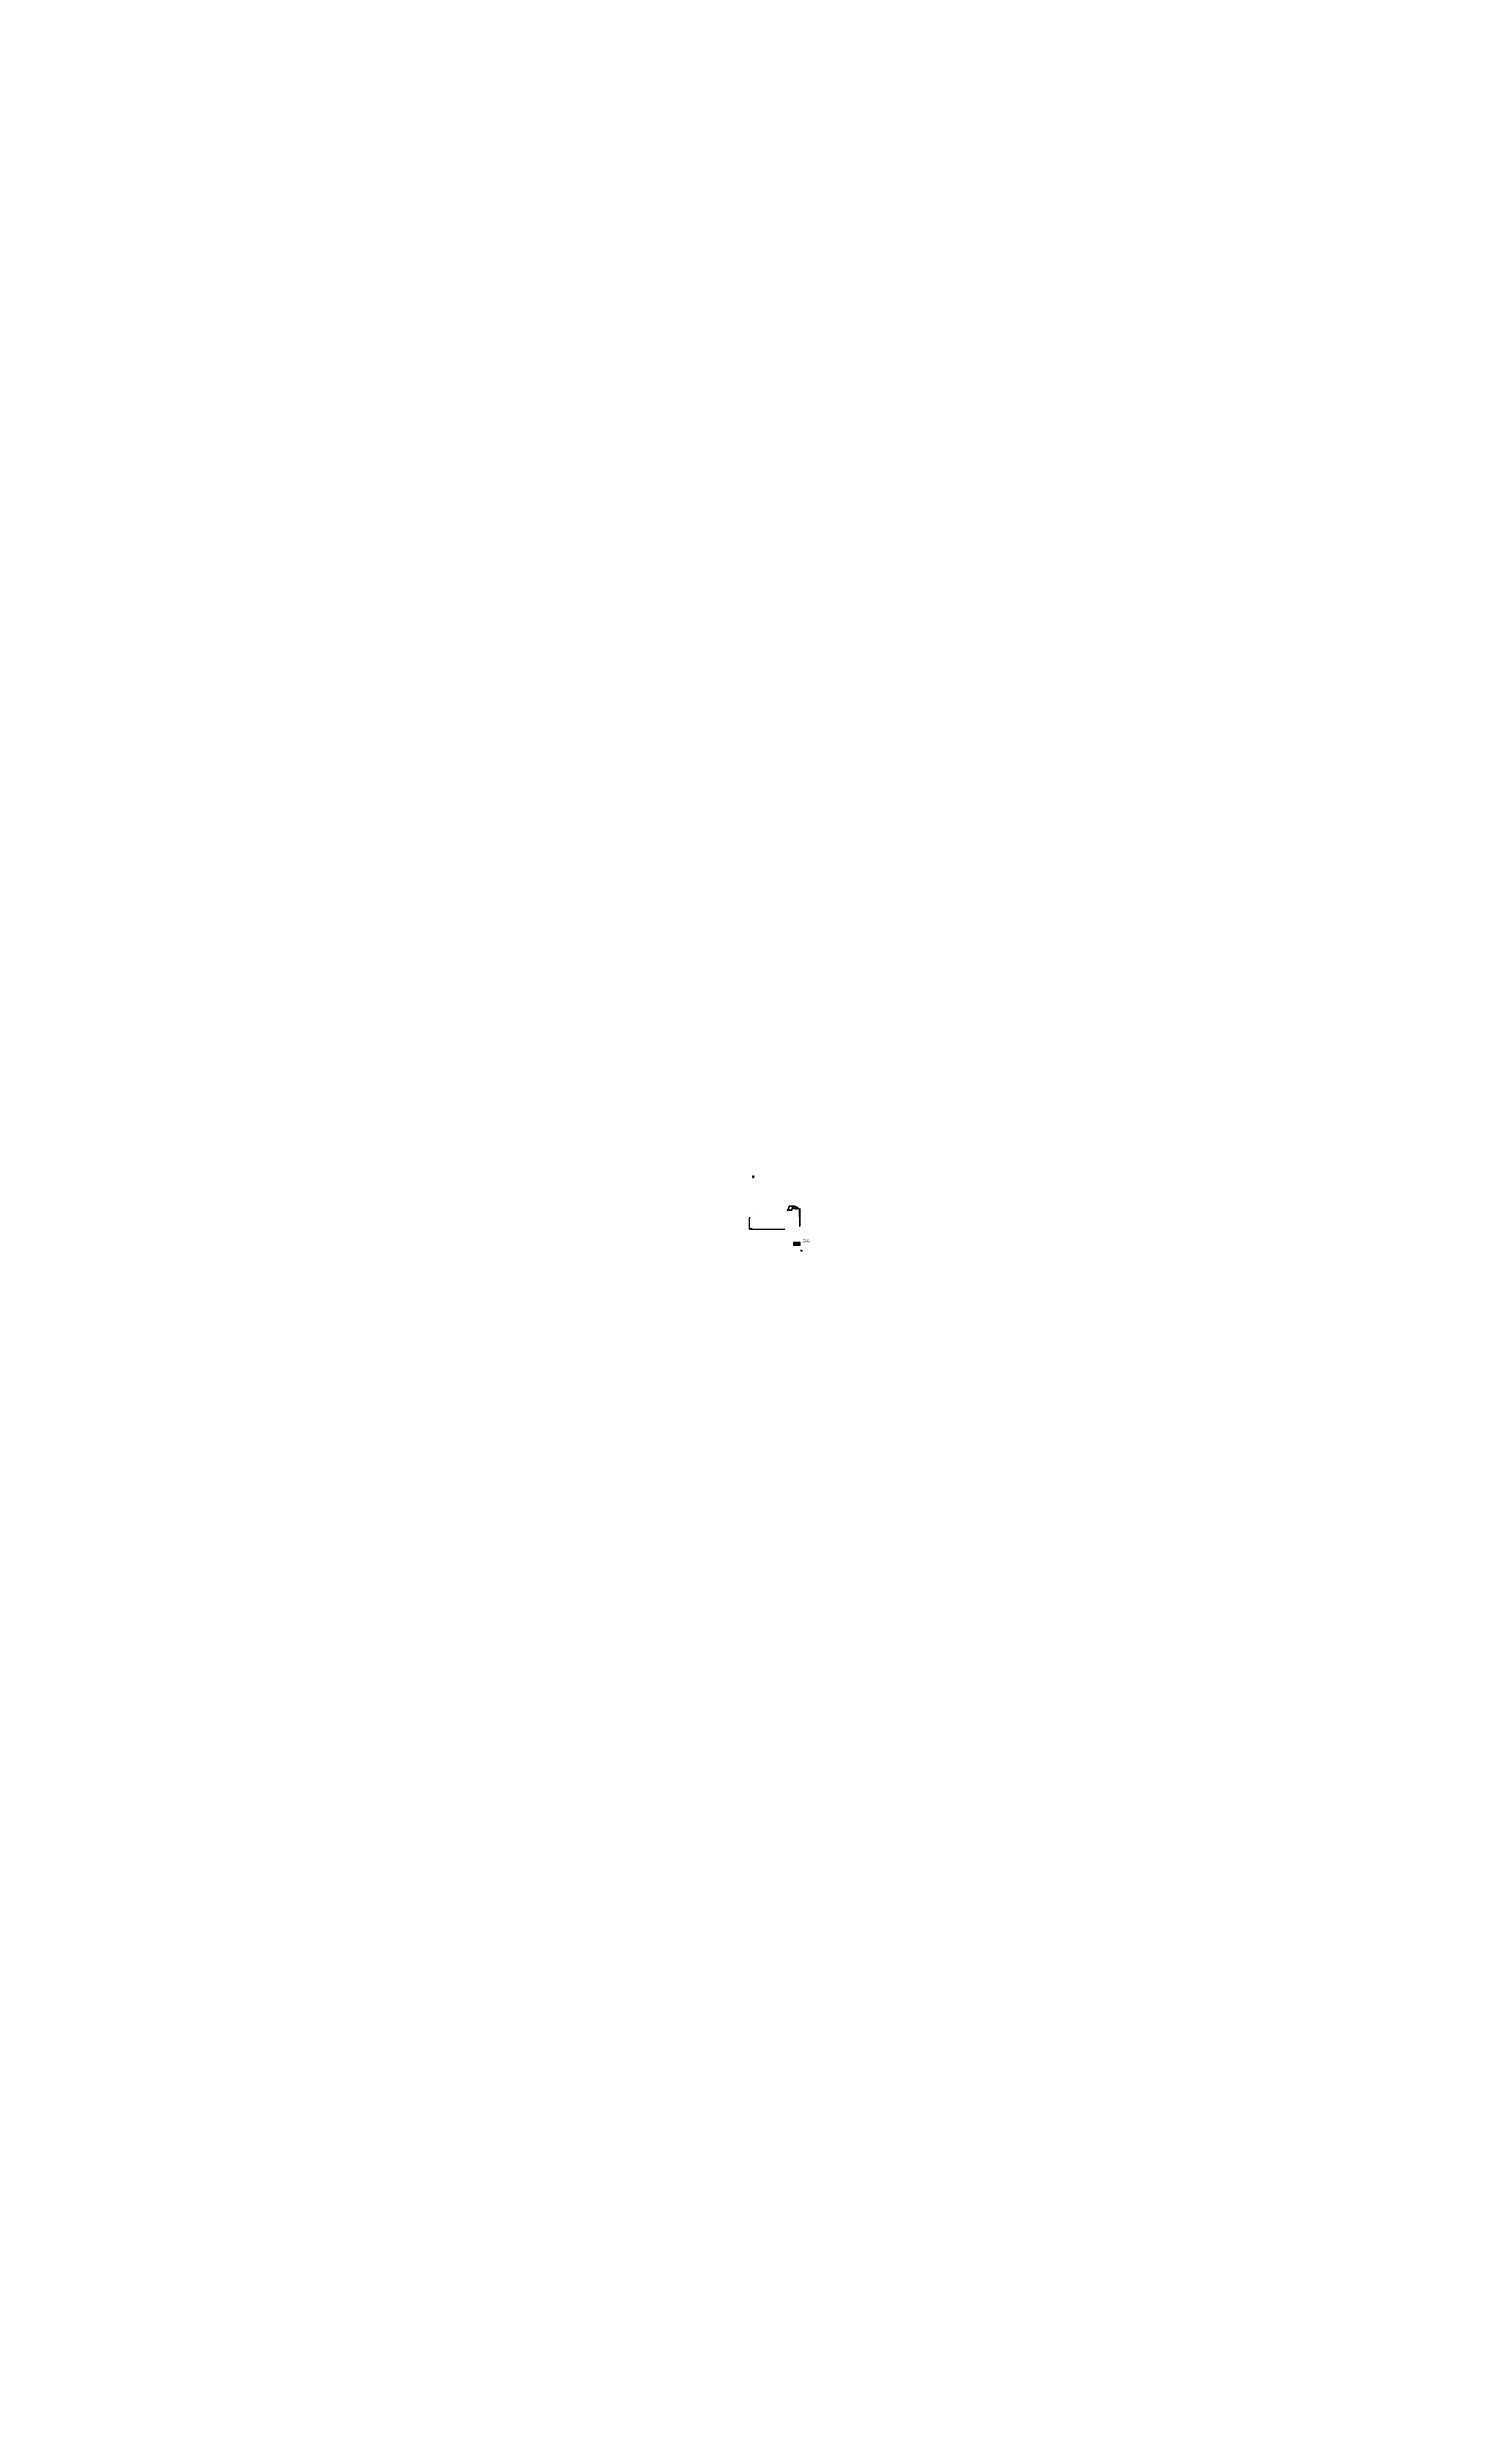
# Model space of a CAD drawing. Header units: millimetres. Extents: x -9712089 to 9811186, y -16952483 to 15586308.
import ezdxf
from ezdxf import colors
from ezdxf.entities.mleader import LeaderData, LeaderLine
from ezdxf.enums import TextEntityAlignment as Align
from ezdxf.math import Vec2, Vec3

# ---------------------------------------------------------------- set-up
doc = ezdxf.new("R2010")
doc.units = ezdxf.units.MM
for name, pattern in [('ACAD_ISO04W100', [30, 24, -3, 0, -3]), ('Center', [27, 20.25, -2.25, 2.25, -2.25]), ('DASHED', [19.05, 12.7, -6.35]), ('HIDDEN', [9.525, 6.35, -3.175]), ('K5LT3', [13, 8, -2, 1, -2]), ('K5LT_DASHED', [6, 4, -2]), ('LINE_PR', [71, 2.5, -5.5, 27, -0.5, -1, -2, 27, -5.5]), ('OSEV1', [2.6, 2.3, -0.15, 0, -0.15])]:
    doc.linetypes.add(name, pattern=pattern)
for name, color, linetype in [('__dim', 5, 'Continuous'), ('__dim @ 1', 5, 'Continuous'), ('__dim @ 250', 5, 'Continuous'), ('__dim @ 300', 5, 'Continuous'), ('__dim @ 500', 5, 'Continuous'), ('_Dim', 5, 'Continuous'), ('_Dim @ 1', 5, 'Continuous'), ('_Dim @ 10', 5, 'Continuous'), ('_Dim @ 200', 5, 'Continuous'), ('_Dim @ 250', 5, 'Continuous'), ('_Dim @ 300', 5, 'Continuous'), ('_Dim @ 400', 5, 'Continuous'), ('_Dim @ 50', 5, 'Continuous'), ('_Dim @ 500', 5, 'Continuous'), ('_Dim @ 750', 5, 'Continuous'), ('_obr', 5, 'Continuous'), ('_osi', 5, 'Continuous'), ('A-Wall_ch', 1, 'Continuous'), ('dim', 5, 'Continuous'), ('Fence_01', 7, 'Continuous'), ('FOUND', 7, 'Continuous'), ('GP_Sit', 92, 'Continuous'), ('Hatch', 41, 'Continuous'), ('Text_Green', 96, 'Continuous'), ('Zontik', 6, 'Continuous'), ('Краны', 10, 'Continuous'), ('ТЕКСТ', 6, 'Continuous'), ('ТРУБЫ', 5, 'Continuous')]:
    doc.layers.add(name, color=color, linetype=linetype)
doc.layers.add('_Cont_ARP_Otv', color=255, linetype='Continuous', plot=False)
for name, color, linetype, lineweight in [('A000T', 240, 'Continuous', 25), ('Водопровод', 160, 'Continuous', 15), ('Временные дороги', 24, 'Continuous', 30), ('Металлорукава', 20, 'Continuous', 15), ('Пожарный водопровод', 10, 'ACAD_ISO04W100', 5), ('Проектируемые здания', 207, 'Continuous', 35), ('Склады', 212, 'Continuous', 30), ('Текст_спецификация', 7, 'Continuous', 15), ('Фундаменты', 7, 'Continuous', 50)]:
    doc.layers.add(name, color=color, linetype=linetype, lineweight=lineweight)
doc.styles.add('ar_10', font='ARIAL.TTF')
doc.styles.add('db_10', font='TIMESBD.TTF')
doc.styles.add('nr_10', font='TIMES.TTF')
doc.styles.add('Schedule-Data', font='romans.shx', dxfattribs={"width": 0.8, "oblique": 10})
doc.styles.add('spds_09', font='spdswin.shx', dxfattribs={"width": 0.9, "oblique": 10})
doc.linetypes.add('FENCE_1', pattern='A,3,[131,ltypeshp.shx,S=0.8,R=180,X=2.3,Y=0.8],6,[131,ltypeshp.shx,S=0.8,R=0,X=0.7,Y=-0.8],3', length=12)
doc.linetypes.add('POWER_CABLE_EXIST_04', pattern='A,12,-2.4,["<",Standard,S=2.4,R=0,X=0,Y=-1.2],12,[">",Standard,S=2.4,R=0,X=-1.2,Y=-1.2],-4.8', length=31.2)
doc.linetypes.add('POWER_CABLE_PROJECT', pattern='A,36,-2,["W",Standard,S=3,R=0,X=0,Y=-1.5],-5', length=43)
doc.linetypes.add('SVZ_CABLE_EXIST_2', pattern='A,12,-2.4,[133,ltypeshp.shx,S=0.6,R=0,X=5.4,Y=0],5.4,[133,ltypeshp.shx,S=0.4,R=0,X=0.2,Y=0],-1.2,5.4,[133,ltypeshp.shx,S=0.2,R=0,X=-6.2,Y=0],-2.4', length=28.8)
doc.linetypes.add('SVZ_CABLE_PROJ_1', pattern='A,36,["///",Standard,S=3,R=0,X=0,Y=-3],0', length=36)
doc.linetypes.add('SVZ_CABLE_PROJ_3', pattern='A,36,-2,["/",Standard,S=3,R=0,X=0,Y=-1.5],-5', length=43)
doc.dimstyles.new('Lin_m_1', dxfattribs={"dimscale": 0, "dimtxt": 2.5, "dimasz": 1.8, "dimexe": 1, "dimexo": 1, "dimgap": 1, "dimtad": 1, "dimdec": 1, "dimlfac": 0.001, "dimzin": 1, "dimdsep": 46, "dimtxsty": 'spds_09', "dimblk": 'ARCHTICK', "dimcen": 1.8, "dimdle": 1, "dimclrd": 256, "dimclre": 256, "dimclrt": 7, "dimadec": 1, "dimazin": 1, "dimtfac": 1, "dimtdec": 1, "dimtmove": 1, "dimatfit": 2, "dimfxl": 1, "dimtolj": 1, "dimtzin": 0, "dimlwd": -1, "dimlwe": -1, "dimarcsym": 0})

# ---------------------------------------------------------------- blocks, each defined once
blk = doc.blocks.new('Arrov_User_2')
at = {"layer": '_Dim', "linetype": 'Continuous'}
blk.add_hatch(color=1, dxfattribs=at).paths.add_polyline_path([(-5, 1), (-4, 0), (-5, -1), (0, 0)])
blk.add_lwpolyline([(-5, 1), (-4, 0), (-5, -1), (0, 0)], close=True, dxfattribs=at)
blk = doc.blocks.new('_ArchTick')
at = {"color": 0, "linetype": 'ByBlock', "const_width": 0.15}
blk.add_lwpolyline([(-1, -1), (1, 1)], dxfattribs=at)
blk = doc.blocks.new('*D92')
at = {"layer": '_Dim'}
for p, q in [((-23772, -542718), (-39770, -542718)), ((-39270, -542218), (-39270, -698218)), ((-23772, -697718), (-39770, -697718))]:
    blk.add_line(p, q, dxfattribs=at)
at = {"layer": 'Defpoints', "color": 0}
for p in [(-23272, -542718), (-39270, -697718), (-23272, -697718)]:
    blk.add_point(p, dxfattribs=at)
at = {"layer": '_Dim', "xscale": 900, "yscale": 900, "zscale": 900}
for p, rotation in [((-39270, -542718), 90), ((-39270, -697718), 270)]:
    blk.add_blockref('_ArchTick', p, dxfattribs=dict(at, rotation=rotation))
at = {"layer": '_Dim', "color": 7, "insert": (-40395, -620218), "char_height": 1250, "attachment_point": 5, "rotation": 90, "style": 'spds_09'}
blk.add_mtext('\\A1;155.0', dxfattribs=at)
blk = doc.blocks.new('*D93')
at = {"layer": '_Dim'}
for p, q in [((-23672, -542718), (-39670, -542718)), ((-39270, -542318), (-39270, -698118)), ((-23672, -697718), (-39670, -697718))]:
    blk.add_line(p, q, dxfattribs=at)
at = {"layer": 'Defpoints', "color": 0}
for p in [(-23272, -542718), (-39270, -697718), (-23272, -697718)]:
    blk.add_point(p, dxfattribs=at)
at = {"layer": '_Dim', "xscale": 720, "yscale": 720, "zscale": 720}
for p, rotation in [((-39270, -542718), 90), ((-39270, -697718), 270)]:
    blk.add_blockref('_ArchTick', p, dxfattribs=dict(at, rotation=rotation))
at = {"layer": '_Dim', "color": 7, "insert": (-40170, -620218), "char_height": 1000, "attachment_point": 5, "rotation": 90, "style": 'spds_09'}
blk.add_mtext('\\A1;155.0', dxfattribs=at)
blk = doc.blocks.new('*D94')
at = {"layer": '_Dim'}
for p, q in [((-24022, -542718), (-40020, -542718)), ((-39270, -541968), (-39270, -698468)), ((-24022, -697718), (-40020, -697718))]:
    blk.add_line(p, q, dxfattribs=at)
at = {"layer": 'Defpoints', "color": 0}
for p in [(-23272, -542718), (-39270, -697718), (-23272, -697718)]:
    blk.add_point(p, dxfattribs=at)
at = {"layer": '_Dim', "xscale": 1350, "yscale": 1350, "zscale": 1350}
for p, rotation in [((-39270, -542718), 90), ((-39270, -697718), 270)]:
    blk.add_blockref('_ArchTick', p, dxfattribs=dict(at, rotation=rotation))
at = {"layer": '_Dim', "color": 7, "insert": (-40957, -620218), "char_height": 1875, "attachment_point": 5, "rotation": 90, "style": 'spds_09'}
blk.add_mtext('\\A1;155.0', dxfattribs=at)
blk = doc.blocks.new('*D95')
at = {"layer": '_Dim'}
for p, q in [((-23282, -542718), (-39280, -542718)), ((-39270, -542708), (-39270, -697728)), ((-23282, -697718), (-39280, -697718))]:
    blk.add_line(p, q, dxfattribs=at)
at = {"layer": 'Defpoints', "color": 0}
for p in [(-23272, -542718), (-39270, -697718), (-23272, -697718)]:
    blk.add_point(p, dxfattribs=at)
at = {"layer": '_Dim', "xscale": 18, "yscale": 18, "zscale": 18}
for p, rotation in [((-39270, -542718), 90), ((-39270, -697718), 270)]:
    blk.add_blockref('_ArchTick', p, dxfattribs=dict(at, rotation=rotation))
at = {"layer": '_Dim', "color": 7, "insert": (-39292, -620218), "char_height": 25, "attachment_point": 5, "rotation": 90, "style": 'spds_09'}
blk.add_mtext('\\A1;155.0', dxfattribs=at)
blk = doc.blocks.new('*D96')
at = {"layer": '_Dim'}
for p, q in [((-23522, -542718), (-39520, -542718)), ((-39270, -542468), (-39270, -697968)), ((-23522, -697718), (-39520, -697718))]:
    blk.add_line(p, q, dxfattribs=at)
at = {"layer": 'Defpoints', "color": 0}
for p in [(-23272, -542718), (-39270, -697718), (-23272, -697718)]:
    blk.add_point(p, dxfattribs=at)
at = {"layer": '_Dim', "xscale": 450, "yscale": 450, "zscale": 450}
for p, rotation in [((-39270, -542718), 90), ((-39270, -697718), 270)]:
    blk.add_blockref('_ArchTick', p, dxfattribs=dict(at, rotation=rotation))
at = {"layer": '_Dim', "color": 7, "insert": (-39832, -620218), "char_height": 625, "attachment_point": 5, "rotation": 90, "style": 'spds_09'}
blk.add_mtext('\\A1;155.0', dxfattribs=at)
blk = doc.blocks.new('*D97')
at = {"layer": '_Dim'}
for p, q in [((-23572, -542718), (-39570, -542718)), ((-39270, -542418), (-39270, -698018)), ((-23572, -697718), (-39570, -697718))]:
    blk.add_line(p, q, dxfattribs=at)
at = {"layer": 'Defpoints', "color": 0}
for p in [(-23272, -542718), (-39270, -697718), (-23272, -697718)]:
    blk.add_point(p, dxfattribs=at)
at = {"layer": '_Dim', "xscale": 540, "yscale": 540, "zscale": 540}
for p, rotation in [((-39270, -542718), 90), ((-39270, -697718), 270)]:
    blk.add_blockref('_ArchTick', p, dxfattribs=dict(at, rotation=rotation))
at = {"layer": '_Dim', "color": 7, "insert": (-39945, -620218), "char_height": 750, "attachment_point": 5, "rotation": 90, "style": 'spds_09'}
blk.add_mtext('\\A1;155.0', dxfattribs=at)
blk = doc.blocks.new('*D98')
at = {"layer": '_Dim'}
for p, q in [((-23273, -542718), (-39271, -542718)), ((-39270, -542717), (-39270, -697719)), ((-23273, -697718), (-39271, -697718))]:
    blk.add_line(p, q, dxfattribs=at)
at = {"layer": 'Defpoints', "color": 0}
for p in [(-23272, -542718), (-39270, -697718), (-23272, -697718)]:
    blk.add_point(p, dxfattribs=at)
at = {"layer": '_Dim', "xscale": 1.8, "yscale": 1.8, "zscale": 1.8}
for p, rotation in [((-39270, -542718), 90), ((-39270, -697718), 270)]:
    blk.add_blockref('_ArchTick', p, dxfattribs=dict(at, rotation=rotation))
at = {"layer": '_Dim', "color": 7, "insert": (-39272, -620218), "char_height": 2.5, "attachment_point": 5, "rotation": 90, "style": 'spds_09'}
blk.add_mtext('\\A1;155.0', dxfattribs=at)
blk = doc.blocks.new('Cont_Arp_Platan')
at = {"layer": '__dim', "color": 5, "linetype": 'HIDDEN', "ltscale": 0.1}
for p, q in [((-4900, 0), (-4900, 1020)), ((-4700, 0), (-4700, 1020)), ((-4500, 0), (-4500, 1020))]:
    blk.add_line(p, q, dxfattribs=at)
blk.add_lwpolyline([(-3000, 1020), (-5100, 1020), (-5100, 0), (-3150, 0)], dxfattribs=at)
blk.add_lwpolyline([(0, 2100), (-3150, 2100), (-3150, 2020), (-3000, 2020), (-3000, 80), (-3150, 80), (-3150, 0), (0, 0), (0, 80), (-150, 80), (-150, 2020), (0, 2020)], close=True, dxfattribs=at)
at = {"layer": 'GP_Sit', "color": 5, "linetype": 'Continuous'}
for p, q in [((-2104, 1944), (-2404, 1944)), ((-2254, 2094), (-2254, 1794)), ((-1300, 450), (-1600, 450)), ((-1450, 600), (-1450, 300)), ((-156, 1710), (-456, 1710)), ((-306, 1860), (-306, 1560))]:
    blk.add_line(p, q, dxfattribs=at)
at = {"layer": '_Cont_ARP_Otv', "style": 'db_10'}
blk.add_text('н/в', height=500, dxfattribs=at).set_placement((-1550, 550), align=Align.RIGHT)
blk.add_text('э', height=500, dxfattribs=at).set_placement((-2154, 2016), align=Align.TOP_LEFT)
blk.add_text('с', height=500, dxfattribs=at).set_placement((-406, 1782), align=Align.TOP_RIGHT)
blk = doc.blocks.new('amy_plan_sogl')
at = {"layer": 'Zontik'}
for p, q in [((-1478, 612), (1478, -612)), ((-1478, -612), (1478, 612)), ((612, 1478), (-612, -1478)), ((-612, 1478), (612, -1478))]:
    blk.add_line(p, q, dxfattribs=at)
at = {"layer": 'Zontik', "const_width": 107}
for points in [[(-1508, 657, 1), (-1449, 568, 1)], [(-642, 1523, 1), (-583, 1434, 1)], [(583, 1523, 1), (642, 1434, 1)], [(1449, 657, 1), (1508, 568, 1)], [(-1508, -568, 1), (-1449, -657, 1)], [(-642, -1434, 1), (-583, -1523, 1)], [(583, -1434, 1), (642, -1523, 1)], [(1449, -568, 1), (1508, -657, 1)]]:
    blk.add_lwpolyline(points, format="xyb", close=True, dxfattribs=at)
blk = doc.blocks.new('*D100')
at = {"layer": '_Dim'}
for p, q in [((656353, -413146), (655291, -413146)), ((655541, -412896), (655541, -657733)), ((655323, -657483), (655291, -657483))]:
    blk.add_line(p, q, dxfattribs=at)
at = {"layer": 'Defpoints', "color": 0}
for p in [(656603, -413146), (655541, -657483), (655573, -657483)]:
    blk.add_point(p, dxfattribs=at)
at = {"layer": '_Dim', "xscale": 450, "yscale": 450, "zscale": 450}
for p, rotation in [((655541, -413146), 90), ((655541, -657483), 270)]:
    blk.add_blockref('_ArchTick', p, dxfattribs=dict(at, rotation=rotation))
at = {"layer": '_Dim', "color": 7, "insert": (654561, -422834), "char_height": 625, "attachment_point": 5, "rotation": 90, "style": 'spds_09'}
blk.add_mtext('\\A1;244.40 м до оси ИВПП-I', dxfattribs=at)
blk = doc.blocks.new('*D101')
at = {"layer": '_Dim'}
for p, q in [((657103, -413146), (660298, -413146)), ((659798, -412646), (659798, -657983)), ((656073, -657483), (660298, -657483))]:
    blk.add_line(p, q, dxfattribs=at)
at = {"layer": 'Defpoints', "color": 0}
for p in [(656603, -413146), (655573, -657483), (659798, -657483)]:
    blk.add_point(p, dxfattribs=at)
at = {"layer": '_Dim', "xscale": 900, "yscale": 900, "zscale": 900}
for p, rotation in [((659798, -413146), 90), ((659798, -657483), 270)]:
    blk.add_blockref('_ArchTick', p, dxfattribs=dict(at, rotation=rotation))
at = {"layer": '_Dim', "color": 7, "insert": (658465, -431866), "char_height": 1250, "attachment_point": 5, "rotation": 90, "style": 'spds_09'}
blk.add_mtext('\\A1;244.40 м до оси ИВПП-I', dxfattribs=at)
blk = doc.blocks.new('*D102')
at = {"layer": '_Dim'}
for p, q in [((656403, -413146), (655341, -413146)), ((655541, -412946), (655541, -657683)), ((655373, -657483), (655341, -657483))]:
    blk.add_line(p, q, dxfattribs=at)
at = {"layer": 'Defpoints', "color": 0}
for p in [(656603, -413146), (655541, -657483), (655573, -657483)]:
    blk.add_point(p, dxfattribs=at)
at = {"layer": '_Dim', "xscale": 360, "yscale": 360, "zscale": 360}
for p, rotation in [((655541, -413146), 90), ((655541, -657483), 270)]:
    blk.add_blockref('_ArchTick', p, dxfattribs=dict(at, rotation=rotation))
at = {"layer": '_Dim', "color": 7, "insert": (654694, -422834), "char_height": 500, "attachment_point": 5, "rotation": 90, "style": 'spds_09'}
blk.add_mtext('\\A1;244.40 м до оси ИВПП-I', dxfattribs=at)
blk = doc.blocks.new('*D103')
at = {"layer": '_Dim'}
for p, q in [((656303, -413146), (655241, -413146)), ((655541, -412846), (655541, -657783)), ((655273, -657483), (655241, -657483))]:
    blk.add_line(p, q, dxfattribs=at)
at = {"layer": 'Defpoints', "color": 0}
for p in [(656603, -413146), (655541, -657483), (655573, -657483)]:
    blk.add_point(p, dxfattribs=at)
at = {"layer": '_Dim', "xscale": 540, "yscale": 540, "zscale": 540}
for p, rotation in [((655541, -413146), 90), ((655541, -657483), 270)]:
    blk.add_blockref('_ArchTick', p, dxfattribs=dict(at, rotation=rotation))
at = {"layer": '_Dim', "color": 7, "insert": (654428, -422834), "char_height": 750, "attachment_point": 5, "rotation": 90, "style": 'spds_09'}
blk.add_mtext('\\A1;244.40 м до оси ИВПП-I', dxfattribs=at)
blk = doc.blocks.new('*D104')
at = {"layer": '_Dim'}
for p, q in [((655228, -422884), (655228, -420539)), ((655541, -535314), (655228, -422884)), ((656553, -413146), (655491, -413146)), ((655541, -413096), (655541, -657533)), ((655523, -657483), (655491, -657483))]:
    blk.add_line(p, q, dxfattribs=at)
at = {"layer": 'Defpoints', "color": 0}
for p in [(656603, -413146), (655541, -657483), (655573, -657483)]:
    blk.add_point(p, dxfattribs=at)
at = {"layer": '_Dim', "xscale": 90, "yscale": 90, "zscale": 90}
for p, rotation in [((655541, -413146), 90), ((655541, -657483), 270)]:
    blk.add_blockref('_ArchTick', p, dxfattribs=dict(at, rotation=rotation))
at = {"layer": '_Dim', "color": 7, "insert": (655094, -421711), "char_height": 125, "attachment_point": 5, "rotation": 90, "style": 'spds_09'}
blk.add_mtext('\\A1;244.40 м до оси ИВПП-I', dxfattribs=at)
blk = doc.blocks.new('*D105')
at = {"layer": '_Dim'}
for p, q in [((656203, -413146), (655141, -413146)), ((655541, -412746), (655541, -657883)), ((655173, -657483), (655141, -657483))]:
    blk.add_line(p, q, dxfattribs=at)
at = {"layer": 'Defpoints', "color": 0}
for p in [(656603, -413146), (655541, -657483), (655573, -657483)]:
    blk.add_point(p, dxfattribs=at)
at = {"layer": '_Dim', "xscale": 720, "yscale": 720, "zscale": 720}
for p, rotation in [((655541, -413146), 90), ((655541, -657483), 270)]:
    blk.add_blockref('_ArchTick', p, dxfattribs=dict(at, rotation=rotation))
at = {"layer": '_Dim', "color": 7, "insert": (654161, -422834), "char_height": 1000, "attachment_point": 5, "rotation": 90, "style": 'spds_09'}
blk.add_mtext('\\A1;244.40 м до оси ИВПП-I', dxfattribs=at)
blk = doc.blocks.new('*D106')
at = {"layer": '_Dim'}
for p, q in [((655228, -422835), (655228, -422788)), ((655541, -535314), (655228, -422835)), ((656602, -413146), (655540, -413146)), ((655541, -413145), (655541, -657484)), ((655572, -657483), (655540, -657483))]:
    blk.add_line(p, q, dxfattribs=at)
at = {"layer": 'Defpoints', "color": 0}
for p in [(656603, -413146), (655541, -657483), (655573, -657483)]:
    blk.add_point(p, dxfattribs=at)
at = {"layer": '_Dim', "xscale": 1.8, "yscale": 1.8, "zscale": 1.8}
for p, rotation in [((655541, -413146), 90), ((655541, -657483), 270)]:
    blk.add_blockref('_ArchTick', p, dxfattribs=dict(at, rotation=rotation))
at = {"layer": '_Dim', "color": 7, "insert": (655225, -422811), "char_height": 2.5, "attachment_point": 5, "rotation": 90, "style": 'spds_09'}
blk.add_mtext('\\A1;244.40 м до оси ИВПП-I', dxfattribs=at)
blk = doc.blocks.new('кабель на опорах')
at = {"color": 4, "linetype": 'Continuous', "lineweight": 50, "ltscale": 0.3}
for p, q in [((4, 0), (0, 0)), ((14, 0), (6, 0)), ((24, 0), (16, 0)), ((34, 0), (26, 0)), ((44, 0), (36, 0)), ((54, 0), (46, 0)), ((64, 0), (56, 0)), ((74, 0), (66, 0))]:
    blk.add_line(p, q, dxfattribs=at)
at = {"color": 4, "lineweight": 40, "ltscale": 0.075}
for centre in [(5, 0), (15, 0), (25, 0), (35, 0), (45, 0), (55, 0), (65, 0)]:
    blk.add_circle(centre, 0.75, dxfattribs=at)
blk = doc.blocks.new('*U156')
at = {"layer": '__dim @ 1', "color": 140, "xscale": 0.779356694460148, "yscale": 0.779356694460148, "zscale": 0.7793566944597591}
blk.add_blockref('кабель на опорах', (609983, -413002), dxfattribs=at)
at = {"layer": '__dim @ 250', "color": 140, "xscale": 194.8391736149497, "yscale": 194.8391736149351, "zscale": 194.8391736149398}
blk.add_blockref('кабель на опорах', (609983, -413002), dxfattribs=at)
at = {"layer": '__dim @ 300', "color": 140, "xscale": 233.807008337928, "yscale": 233.807008337928, "zscale": 233.8070083379277}
blk.add_blockref('кабель на опорах', (609983, -413002), dxfattribs=at)
at = {"layer": '__dim @ 500', "color": 140, "xscale": 389.6783472298703, "yscale": 389.6783472298848, "zscale": 389.6783472298795}
blk.add_blockref('кабель на опорах', (609983, -413002), dxfattribs=at)
blk = doc.blocks.new('BORDER')
for p, q in [((1, 1), (0, 1)), ((0, 1), (0, 0)), ((0, 0), (1, 0)), ((1, 0), (1, 1))]:
    blk.add_line(p, q)
blk = doc.blocks.new('pog_p')
at = {"layer": 'GP_Sit', "linetype": 'LINE_PR'}
h = blk.add_hatch(color=256, dxfattribs=at)
edge = h.paths.add_edge_path()
edge.add_ellipse((1000, 1000), major_axis=(1000, 0), ratio=1, start_angle=228.9123056, end_angle=408.9123056)
edge.add_line((1657, 1754), (1000, 1000))
edge.add_line((1000, 1000), (343, 246))
at = {"layer": 'GP_Sit', "linetype": 'Continuous', "lineweight": 20}
for p, q in [((1000, 2000), (0, 2000)), ((1000, 2000), (2000, 2000)), ((2000, 1000), (2000, 2000)), ((2000, 1000), (2000, 0))]:
    blk.add_line(p, q, dxfattribs=at)
at = {"layer": 'Text_Green', "linetype": 'Continuous', "lineweight": 20}
for p, q in [((0, 1000), (0, 2000)), ((0, 1000), (0, 0)), ((1000, 0), (0, 0)), ((1000, 0), (2000, 0))]:
    blk.add_line(p, q, dxfattribs=at)
blk = doc.blocks.new('poz_shit')
at = {"layer": 'Пожарный водопровод', "linetype": 'Continuous', "lineweight": 140}
h = blk.add_hatch(color=10, dxfattribs=at)
h.paths.add_polyline_path([(0, 0), (172, 0), (172, 185, -0.023749531), (172, 201), (166, 2397, -0.000716869), (166, 2397), (165, 2736), (-8, 2735)])
h.paths.add_polyline_path([(517, 193, 0.977887269), (172, 201), (172, 185, 0.975179463)])
blk.add_hatch(color=10, dxfattribs=at).paths.add_polyline_path([(511, 2397, 1), (166, 2397, 0.00033459), (166, 2397), (166, 2397, 0.997899291)])
at = {"layer": 'Проектируемые здания', "color": 10, "linetype": 'Continuous', "lineweight": 20}
blk.add_lwpolyline([(0, 0), (-8, 2735), (165, 2736), (172, 0)], close=True, dxfattribs=at)
for centre in [(338, 2397), (344, 193)]:
    blk.add_circle(centre, 172, dxfattribs=at)
blk = doc.blocks.new('44')
at = {"color": 5}
for p, q in [((-1961, 1452), (-1223, 1404)), ((-1897, 1130), (-1798, 1123)), ((-1875, 1765), (-1758, 1757)), ((-1640, 1113), (-1640, 1113)), ((-1606, 793), (-1264, 771)), ((-1599, 1747), (-1599, 1747)), ((-1562, 2063), (-1183, 2038)), ((-1481, 1103), (-689, 1052)), ((-1441, 1737), (-648, 1686)), ((-1309, 455), (-729, 418)), ((-1105, 760), (-1105, 760)), ((-1065, 1394), (-1065, 1394)), ((-987, 116), (-195, 65)), ((-947, 750), (-154, 699)), ((-906, 1384), (-272, 1343)), ((-571, 408), (-571, 408)), ((-530, 1042), (-530, 1042)), ((-412, 398), (380, 346)), ((-372, 1031), (24, 1006)), ((-36, 55), (-36, 55)), ((4, 689), (4, 689)), ((122, 45), (708, 7)), ((162, 679), (321, 669)), ((538, 336), (538, 336)), ((-611, -226), (-611, -226)), ((-453, -236), (339, -287)), ((-419, -557), (-235, -569)), ((-77, -579), (-77, -579)), ((81, -589), (365, -607)), ((498, -298), (498, -298))]:
    blk.add_line(p, q, dxfattribs=at)
blk = doc.blocks.new('TCHK')
at = {"layer": 'Металлорукава', "ltscale": 0.001}
blk.add_circle((0, 0), 0.2, dxfattribs=at)
at = {"layer": 'Металлорукава', "ltscale": 0.001, "width": 0.8, "flags": 1}
blk.add_attdef('_POINTS', (749332, 533749), '', height=0.1, dxfattribs=at)
blk = doc.blocks.new('pogar')
at = {"layer": 'Проектируемые здания', "linetype": 'Continuous', "lineweight": 13}
blk.add_lwpolyline([(1412440, 205165), (1415231, 205165), (1415231, 204989), (1412440, 204989)], close=True, dxfattribs=at)
for centre in [(1412637, 204813), (1414886, 204813)]:
    blk.add_circle(centre, 176, dxfattribs=at)
blk = doc.blocks.new('_None')
blk = doc.blocks.new('*U146')
at = {"layer": '_Dim @ 1'}
dim = blk.add_linear_dim(base=(-39269.8, -697717.63), p1=(-23272.39, -542717.63), p2=(-23272.39, -697717.63), angle=270, dimstyle='Lin_m_1', override={"dimscale": 1, "dimtix": 0, "dimtofl": 1, "dimtmove": 1, "dimatfit": 2}, dxfattribs=at)
dim.commit()
dim.dimension.update_dxf_attribs({"geometry": '*D98', "text_midpoint": (-39272.05, -620217.63)})
at = {"layer": '_Dim @ 10'}
dim = blk.add_linear_dim(base=(-39269.8, -697717.63), p1=(-23272.39, -542717.63), p2=(-23272.39, -697717.63), angle=270, dimstyle='Lin_m_1', override={"dimscale": 10, "dimtix": 0, "dimtofl": 1, "dimtmove": 1, "dimatfit": 2}, dxfattribs=at)
dim.commit()
dim.dimension.update_dxf_attribs({"geometry": '*D95', "text_midpoint": (-39292.3, -620217.63)})
at = {"layer": '_Dim @ 250'}
dim = blk.add_linear_dim(base=(-39269.8, -697717.63), p1=(-23272.39, -542717.63), p2=(-23272.39, -697717.63), angle=270, dimstyle='Lin_m_1', override={"dimscale": 250, "dimtix": 0, "dimtofl": 1, "dimtmove": 1, "dimatfit": 2}, dxfattribs=at)
dim.commit()
dim.dimension.update_dxf_attribs({"geometry": '*D96', "text_midpoint": (-39832.3, -620217.63)})
at = {"layer": '_Dim @ 300'}
dim = blk.add_linear_dim(base=(-39269.8, -697717.63), p1=(-23272.39, -542717.63), p2=(-23272.39, -697717.63), angle=270, dimstyle='Lin_m_1', override={"dimscale": 300, "dimtix": 0, "dimtofl": 1, "dimtmove": 1, "dimatfit": 2}, dxfattribs=at)
dim.commit()
dim.dimension.update_dxf_attribs({"geometry": '*D97', "text_midpoint": (-39944.8, -620217.63)})
at = {"layer": '_Dim @ 400'}
dim = blk.add_linear_dim(base=(-39269.8, -697717.63), p1=(-23272.39, -542717.63), p2=(-23272.39, -697717.63), angle=270, dimstyle='Lin_m_1', override={"dimscale": 400, "dimtix": 0, "dimtofl": 1, "dimtmove": 1, "dimatfit": 2}, dxfattribs=at)
dim.commit()
dim.dimension.update_dxf_attribs({"geometry": '*D93', "text_midpoint": (-40169.8, -620217.63)})
at = {"layer": '_Dim @ 500'}
dim = blk.add_linear_dim(base=(-39269.8, -697717.63), p1=(-23272.39, -542717.63), p2=(-23272.39, -697717.63), angle=270, dimstyle='Lin_m_1', override={"dimscale": 500, "dimtix": 0, "dimtofl": 1, "dimtmove": 1, "dimatfit": 2}, dxfattribs=at)
dim.commit()
dim.dimension.update_dxf_attribs({"geometry": '*D92', "text_midpoint": (-40394.8, -620217.63)})
at = {"layer": '_Dim @ 750'}
dim = blk.add_linear_dim(base=(-39269.8, -697717.63), p1=(-23272.39, -542717.63), p2=(-23272.39, -697717.63), angle=270, dimstyle='Lin_m_1', override={"dimscale": 750, "dimtix": 0, "dimtofl": 1, "dimtmove": 1, "dimatfit": 2}, dxfattribs=at)
dim.commit()
dim.dimension.update_dxf_attribs({"geometry": '*D94', "text_midpoint": (-40957.3, -620217.63)})
blk = doc.blocks.new('*U150')
at = {"layer": '_Dim @ 1'}
dim = blk.add_linear_dim(base=(655541.22, -657482.83), p1=(656602.76, -413145.94), p2=(655572.96, -657482.83), angle=90, text='244.40 м до оси ИВПП-I', dimstyle='Lin_m_1', override={"dimscale": 1, "dimlfac": 0.001, "dimtxsty": 'spds_09', "dimblk1": 'ArchTick', "dimblk2": 'ArchTick', "dimsah": 1, "dimtix": 0, "dimtofl": 1, "dimtmove": 1, "dimatfit": 2, "dimtolj": 1}, dxfattribs=at)
dim.commit()
dim.dimension.update_dxf_attribs({"geometry": '*D106', "text_midpoint": (655227.72, -422833.81), "dimtype": 128})
at = {"layer": '_Dim @ 200'}
dim = blk.add_linear_dim(base=(655541.22, -657482.83), p1=(656602.76, -413145.94), p2=(655572.96, -657482.83), angle=90, text='244.40 м до оси ИВПП-I', dimstyle='Lin_m_1', override={"dimscale": 200, "dimlfac": 0.001, "dimtxsty": 'spds_09', "dimblk1": 'ArchTick', "dimblk2": 'ArchTick', "dimsah": 1, "dimtix": 0, "dimtofl": 1, "dimtmove": 1, "dimatfit": 2, "dimtolj": 1}, dxfattribs=at)
dim.commit()
dim.dimension.update_dxf_attribs({"geometry": '*D102', "text_midpoint": (655227.72, -422833.81), "dimtype": 128})
at = {"layer": '_Dim @ 250'}
dim = blk.add_linear_dim(base=(655541.22, -657482.83), p1=(656602.76, -413145.94), p2=(655572.96, -657482.83), angle=90, text='244.40 м до оси ИВПП-I', dimstyle='Lin_m_1', override={"dimscale": 250, "dimlfac": 0.001, "dimtxsty": 'spds_09', "dimblk1": 'ArchTick', "dimblk2": 'ArchTick', "dimsah": 1, "dimtix": 0, "dimtofl": 1, "dimtmove": 1, "dimatfit": 2, "dimtolj": 1}, dxfattribs=at)
dim.commit()
dim.dimension.update_dxf_attribs({"geometry": '*D100', "text_midpoint": (655227.72, -422833.81), "dimtype": 128})
at = {"layer": '_Dim @ 300'}
dim = blk.add_linear_dim(base=(655541.22, -657482.83), p1=(656602.76, -413145.94), p2=(655572.96, -657482.83), angle=90, text='244.40 м до оси ИВПП-I', dimstyle='Lin_m_1', override={"dimscale": 300, "dimlfac": 0.001, "dimtxsty": 'spds_09', "dimblk1": 'ArchTick', "dimblk2": 'ArchTick', "dimsah": 1, "dimtix": 0, "dimtofl": 1, "dimtmove": 1, "dimatfit": 2, "dimtolj": 1}, dxfattribs=at)
dim.commit()
dim.dimension.update_dxf_attribs({"geometry": '*D103', "text_midpoint": (655227.72, -422833.81), "dimtype": 128})
at = {"layer": '_Dim @ 400'}
dim = blk.add_linear_dim(base=(655541.22, -657482.83), p1=(656602.76, -413145.94), p2=(655572.96, -657482.83), angle=90, text='244.40 м до оси ИВПП-I', dimstyle='Lin_m_1', override={"dimscale": 400, "dimlfac": 0.001, "dimtxsty": 'spds_09', "dimblk1": 'ArchTick', "dimblk2": 'ArchTick', "dimsah": 1, "dimtix": 0, "dimtofl": 1, "dimtmove": 1, "dimatfit": 2, "dimtolj": 1}, dxfattribs=at)
dim.commit()
dim.dimension.update_dxf_attribs({"geometry": '*D105', "text_midpoint": (655227.72, -422833.81), "dimtype": 128})
at = {"layer": '_Dim @ 50'}
dim = blk.add_linear_dim(base=(655541.22, -657482.83), p1=(656602.76, -413145.94), p2=(655572.96, -657482.83), angle=90, text='244.40 м до оси ИВПП-I', dimstyle='Lin_m_1', override={"dimscale": 50, "dimlfac": 0.001, "dimtxsty": 'spds_09', "dimblk1": 'ArchTick', "dimblk2": 'ArchTick', "dimsah": 1, "dimtix": 0, "dimtofl": 1, "dimtmove": 1, "dimatfit": 2, "dimtolj": 1}, dxfattribs=at)
dim.commit()
dim.dimension.update_dxf_attribs({"geometry": '*D104', "text_midpoint": (655227.72, -422833.81), "dimtype": 128})
at = {"layer": '_Dim @ 500'}
dim = blk.add_linear_dim(base=(659798.38, -657482.83), p1=(656602.76, -413145.94), p2=(655572.96, -657482.83), angle=90, text='244.40 м до оси ИВПП-I', dimstyle='Lin_m_1', override={"dimscale": 500, "dimlfac": 0.001, "dimtxsty": 'spds_09', "dimblk1": 'ArchTick', "dimblk2": 'ArchTick', "dimsah": 1, "dimtix": 0, "dimtofl": 1, "dimtmove": 1, "dimatfit": 2, "dimtolj": 1}, dxfattribs=at)
dim.commit()
dim.dimension.update_dxf_attribs({"geometry": '*D101', "text_midpoint": (659798.38, -431866.06), "dimtype": 128})

msp = doc.modelspace()

# ---------------------------------------------------------------- hatches: boundary and pattern name
at = {"linetype": 'Continuous'}
h = msp.add_hatch(color=24, dxfattribs=at)
h.paths.add_polyline_path([(634040, -893055), (632528, -891910), (632528, -892649), (623484, -892649), (623484, -893425), (632528, -893425), (632528, -894163)])
h.paths.add_polyline_path([(633998, -894902), (624954, -894902), (624954, -894163), (623442, -895271), (624954, -896417), (624954, -895678), (633998, -895678)])
msp.add_hatch(color=253, dxfattribs=at).paths.add_polyline_path([(631734, -898453), (623488, -898453), (623488, -901451), (631734, -901451)])
at = {"layer": 'dim', "linetype": 'Continuous'}
h = msp.add_hatch(dxfattribs=at)
h.set_pattern_fill('ANSI32', color=256, scale=100, style=0)
h.set_pattern_definition([(45, (254400.9, -978987.3), (-673.5192, 673.5192), []), (45, (254849.9, -978987.3), (-673.5192, 673.5192), [])])
h.paths.add_polyline_path([(623463, -910496), (623463, -913498), (626135, -913498), (626135, -913505), (632455, -913505), (632455, -910496), (630641, -910496)])
at = {"layer": 'Hatch'}
h = msp.add_hatch(dxfattribs=at)
h.set_pattern_fill('AR-SAND', color=6, scale=15, angle=720, style=0)
h.set_pattern_definition([(37.5, (110509.93, -581963.7), (-24.0005, 734.11986), [0, -579.12, 0, -647.7, 0, -619.125]), (7.5, (110509.9, -581963.7), (674.285, 1075.2377), [0, -312.42, 0, -521.97, 0, -200.025]), (327.5, (110041.3, -581963.7), (1186.48856, 2.1558), [0, -190.5, 0, -685.8, 0, -895.35]), (317.5, (110041.3, -581963.7), (1145.3347, 334.394), [0, -95.25, 0, -449.58, 0, -514.35])])
h.paths.add_polyline_path([(608052, -417896), (610452, -417896), (610452, -414396), (608052, -414396)])
at = {"layer": 'Водопровод', "linetype": 'LINE_PR'}
h = msp.add_hatch(color=5, dxfattribs=at)
edge = h.paths.add_edge_path()
edge.add_ellipse((605913, -403204), major_axis=(366, -394), ratio=0.983831965, start_angle=0, end_angle=227.1428301)
edge.add_line((605380, -403200), (605710, -403200))
edge.add_arc((605918, -403200), 208, 0, 180, ccw=False)
edge.add_arc((605918, -403200), 208, -180, 0, ccw=False)
edge.add_line((605710, -403200), (605380, -403200))
edge.add_ellipse((605913, -403204), major_axis=(366, -394), ratio=0.983831965, start_angle=227.1428301, end_angle=360)
h = msp.add_hatch(color=5, dxfattribs=at)
edge = h.paths.add_edge_path()
edge.add_ellipse((583475, -894474), major_axis=(373, -402), ratio=0.983831965, start_angle=0, end_angle=227.1428301)
edge.add_line((582931, -894470), (583267, -894470))
edge.add_arc((583480, -894470), 213, 0, 180, ccw=False)
edge.add_arc((583480, -894470), 213, -180, 0, ccw=False)
edge.add_line((583267, -894470), (582931, -894470))
edge.add_ellipse((583475, -894474), major_axis=(373, -402), ratio=0.983831965, start_angle=227.1428301, end_angle=360)
at = {"layer": 'Временные дороги', "linetype": 'Continuous', "lineweight": 140}
msp.add_hatch(color=10, dxfattribs=at).paths.add_polyline_path([(607564, -418604, 1), (607288, -418606, 0.00033459), (607288, -418606), (607288, -418606, 0.997899291)])
at = {"layer": 'Временные дороги', "linetype": 'LINE_PR'}
for points in [[(608415, -401375), (608415, -402150), (609131, -402150), (609131, -401375)], [(627779, -917938), (627779, -918713), (628496, -918713), (628496, -917938)]]:
    msp.add_hatch(color=256, dxfattribs=at).paths.add_polyline_path(points)
at = {"layer": 'Краны'}
msp.add_hatch(color=10, dxfattribs=at).paths.add_polyline_path([(629260, -886913), (627986, -886388), (627986, -887438)])
at = {"layer": 'Пожарный водопровод', "linetype": 'Continuous', "lineweight": 140}
h = msp.add_hatch(color=10, dxfattribs=at)
h.paths.add_polyline_path([(607168, -420525), (607305, -420523), (607304, -420376, -0.023749531), (607304, -420363), (607288, -418606, -0.000716869), (607288, -418606), (607285, -418335), (607147, -418337)])
h.paths.add_polyline_path([(607580, -420367, 0.977887269), (607304, -420363), (607304, -420376, 0.975179463)])
at = {"layer": 'Склады'}
h = msp.add_hatch(dxfattribs=at)
h.set_pattern_fill('_USER', color=256, scale=599.76, angle=45, style=0, pattern_type=0)
h.set_pattern_definition([(45, (618989.55, -902950.8), (-424.094, 424.094), [])])
h.paths.add_polyline_path([(622585, -904052), (633322, -904052), (633322, -908081), (622585, -908081)])
at = {"layer": 'ТЕКСТ', "ltscale": 4}
h = msp.add_hatch(dxfattribs=at)
h.set_pattern_fill('ANSI31', color=256, scale=100, style=0)
h.set_pattern_definition([(45, (-15450468.64, -11602152.52), (-224.506403, 224.506403), [])])
h.paths.add_polyline_path([(677958, -990450), (676953, -990450, 0.010689351), (676288, -990808), (676288, -992784), (676378, -992968), (676442, -993232), (676444, -993523), (676370, -993841), (676288, -994053), (676288, -995114), (677958, -995114)])
h.paths.add_polyline_path([(691137, -997326, 0.034631599), (689866, -996659), (686439, -996686), (686464, -999962), (691157, -999926)])
h.paths.add_polyline_path([(691132, -996650), (689866, -996659, -0.034631599), (691137, -997326)])
at = {"layer": 'ТРУБЫ', "linetype": 'HIDDEN', "ltscale": 2}
msp.add_hatch(color=256, dxfattribs=at).paths.add_polyline_path([(17592, 9095, 1), (17740, 9095, 1)])
at = {"layer": 'ТРУБЫ', "linetype": 'SVZ_CABLE_PROJ_3'}
for points in [[(606533, -411576, 1), (607033, -411576, 1)], [(606535, -406157, 1), (607035, -406157, 1)], [(606545, -408842, 1), (607045, -408842, 1)], [(608597, -412677, 1), (609097, -412677, 1)]]:
    msp.add_hatch(color=140, dxfattribs=at).paths.add_polyline_path(points)

# ---------------------------------------------------------------- linework, layer by layer
at = {"color": 140, "linetype": 'K5LT_DASHED', "lineweight": 30, "ltscale": 200}
msp.add_line((609965, -413548), (638782, -413548), dxfattribs=at)
for p, q in [((592000, -891136), (592000, -885138)), ((592000, -897133), (592000, -891136)), ((592000, -903136), (592000, -897138)), ((592000, -909128), (592000, -903131)), ((592000, -921124), (592000, -915126)), ((623442, -895271), (624954, -894163)), ((624954, -896417), (623442, -895271)), ((623484, -892649), (632528, -892649)), ((623484, -893425), (623484, -892649)), ((632528, -893425), (623484, -893425)), ((624954, -894163), (624954, -894902)), ((624954, -894902), (633998, -894902)), ((633998, -895678), (624954, -895678)), ((624954, -895678), (624954, -896417)), ((632528, -891910), (634040, -893055)), ((632528, -892649), (632528, -891910)), ((634040, -893055), (632528, -894163)), ((632528, -894163), (632528, -893425)), ((633998, -894902), (633998, -895678)), ((636982, -891136), (636982, -885138)), ((636982, -897133), (636982, -891136)), ((636982, -903131), (636982, -897133)), ((636982, -915126), (636982, -909128)), ((636982, -921124), (636982, -915126))]:
    msp.add_line(p, q)
at = {"ltscale": 2}
msp.add_lwpolyline([(29294, 25285, -0.52056705), (29294, 25330, -0.52056705), (29294, 25375, -0.52056705), (29294, 25420, -0.52056705), (29249, 25420, -0.52056705), (29249, 25510, -0.52056705), (29249, 25555, -0.52056705), (29249, 25600, -0.52056705), (29249, 25690, -0.52056705), (29249, 25780, -0.52056705), (29249, 25825, -0.52056705), (29249, 25915, -0.52056705), (29249, 26005, -0.52056705), (29249, 26140, -0.52056705), (29249, 26185, -0.52056705), (29249, 26275, -0.52056705), (29249, 26365, -0.52056705), (29249, 26410, -0.52056705), (29249, 26545, -0.52056705), (29249, 26636, -0.52056705), (29204, 26680, -0.52056705), (29204, 26726, -0.52056705), (29159, 26861, -0.52056705), (29114, 26906, -0.52056705), (29069, 26951, -0.52056705), (29069, 26996, -0.52056705), (29069, 27041, -0.52056705), (29024, 27086, -0.52056705), (28979, 27176, -0.52056705), (28934, 27221, -0.52056705), (28889, 27311, -0.52056705), (28844, 27401, -0.52056705), (28799, 27446, -0.52056705), (28754, 27491, -0.52056705), (28754, 27581, -0.52056705), (28709, 27581, -0.52056705), (28664, 27671, -0.52056705), (28664, 27716, -0.52056705), (28619, 27761, -0.52056705), (28619, 27806, -0.52056705), (28574, 27851, -0.52056705), (28574, 27896, -0.52056705), (28529, 27941, -0.52056705), (28529, 27986, -0.52056705), (28484, 28076, -0.52056705), (28484, 28121, -0.52056705), (28484, 28166, -0.52056705), (28484, 28211, -0.52056705), (28439, 28211, -0.52056705), (28439, 28256, -0.52056705), (28394, 28346, -0.52056705), (28394, 28391, -0.52056705), (28349, 28436, -0.52056705), (28349, 28481, -0.52056705), (28304, 28526, -0.52056705), (28259, 28616, -0.52056705), (28214, 28616, -0.52056705), (28169, 28661, -0.52056705), (28169, 28706, -0.52056705), (28124, 28706, -0.52056705), (28124, 28751, -0.52056705), (28078, 28796, -0.52056705), (28078, 28841, -0.52056705), (28033, 28841, -0.52056705), (28033, 28886, -0.52056705), (28033, 28931, -0.52056705), (27988, 28931, -0.52056705), (27988, 28931, -0.52056705), (27943, 28931, -0.52056705), (27943, 28976, -0.52056705), (27898, 28976, -0.52056705), (27898, 29021, -0.52056705), (27808, 29066, -0.52056705), (27763, 29111, -0.52056705), (27673, 29156, -0.52056705), (27583, 29201, -0.52056705), (27493, 29246, -0.52056705), (27448, 29246, -0.52056705), (27268, 29336, -0.52056705), (27178, 29336, -0.52056705), (27088, 29381, -0.52056705), (26998, 29381, -0.52056705), (26908, 29471, -0.52056705), (26728, 29516, -0.52056705), (26682, 29561, -0.52056705), (26637, 29561, -0.52056705), (26547, 29606, -0.52056705), (26502, 29651, -0.52056705), (26367, 29696, -0.52056705), (26322, 29741, -0.52056705), (26322, 29786, -0.52056705), (26187, 29831, -0.52056705), (26097, 29831, -0.52056705), (26007, 29876, -0.52056705), (25962, 29921, -0.52056705), (25782, 30011, -0.52056705), (25737, 30011, -0.52056705), (25602, 30011, -0.52056705), (25467, 30056, -0.52056705), (25376, 30101, -0.52056705), (25241, 30191, -0.52056705), (25151, 30191, -0.52056705), (25106, 30236, -0.52056705), (25016, 30236, -0.52056705), (24926, 30281, -0.52056705), (24836, 30281, -0.52056705), (24836, 30326, -0.52056705), (24701, 30371, -0.52056705), (24656, 30371, -0.52056705), (24611, 30371, -0.52056705), (24566, 30371, -0.52056705), (24566, 30371, -0.52056705), (24521, 30371, -0.52056705), (24476, 30371, -0.52056705), (24431, 30371, -0.52056705), (24296, 30371, -0.52056705), (24296, 30416, -0.52056705), (24161, 30416, -0.52056705), (24071, 30416, -0.52056705), (23845, 30461, -0.52056705), (23800, 30506, -0.52056705), (23665, 30506, -0.52056705), (23575, 30551, -0.52056705), (23530, 30551, -0.52056705), (23260, 30596, -0.52056705), (23170, 30596, -0.52056705), (22990, 30641, -0.52056705), (22855, 30686, -0.52056705), (22719, 30686, -0.52056705), (22584, 30686, -0.52056705), (22449, 30731, -0.52056705), (22269, 30731, -0.52056705), (22044, 30731, -0.52056705), (21819, 30731, -0.52056705), (21369, 30731, -0.52056705), (21098, 30731, -0.52056705), (20963, 30731, -0.52056705), (20738, 30731, -0.52056705), (20423, 30731, -0.52056705), (20198, 30731, -0.52056705), (19792, 30731, -0.52056705), (19567, 30731, -0.52056705), (19387, 30731, -0.52056705), (19162, 30731, -0.52056705), (18982, 30731, -0.52056705), (18847, 30731, -0.52056705), (18621, 30731, -0.52056705), (18441, 30731, -0.52056705), (18261, 30731, -0.52056705), (17811, 30731, -0.52056705), (17631, 30731, -0.52056705), (17496, 30731, -0.52056705), (17361, 30731, -0.52056705), (17180, 30731, -0.52056705), (16955, 30731, -0.52056705), (16865, 30731, -0.52056705), (16820, 30731, -0.52056705), (16730, 30731, -0.52056705), (16640, 30731, -0.52056705), (16550, 30731, -0.52056705), (16505, 30731, -0.52056705), (16460, 30731, -0.52056705), (16415, 30731, -0.52056705), (16415, 30731, -0.52056705), (16370, 30731, -0.52056705), (16325, 30731, -0.52056705), (16280, 30731, -0.52056705), (16145, 30731, -0.52056705), (16100, 30731, -0.52056705), (15919, 30731, -0.52056705), (15829, 30731, -0.52056705), (15694, 30731, -0.52056705), (15604, 30731, -0.52056705), (15424, 30731, -0.52056705), (15244, 30731, -0.52056705), (14929, 30731, -0.52056705), (14749, 30731, -0.52056705), (14523, 30686, -0.52056705), (14253, 30641, -0.52056705), (14028, 30596, -0.52056705), (13848, 30551, -0.52056705), (13443, 30506, -0.52056705), (13217, 30461, -0.52056705), (12947, 30416, -0.52056705), (12767, 30371, -0.52056705), (12362, 30326, -0.52056705), (12182, 30326, -0.52056705), (12092, 30281, -0.52056705), (11912, 30281, -0.52056705), (11821, 30281, -0.52056705), (11686, 30236, -0.52056705), (11596, 30191, -0.52056705), (11416, 30101, -0.52056705), (11371, 30056, -0.52056705), (11281, 30011, -0.52056705), (11191, 30011, -0.52056705), (11146, 30011, -0.52056705), (11101, 30011, -0.52056705), (11056, 30011, -0.52056705), (11011, 29921, -0.52056705), (10966, 29921, -0.52056705), (10921, 29921, -0.52056705), (10831, 29831, -0.52056705), (10831, 29786, -0.52056705), (10786, 29741, -0.52056705), (10741, 29696, -0.52056705), (10741, 29696, -0.52056705), (10696, 29651, -0.52056705), (10651, 29651, -0.52056705), (10606, 29651, -0.52056705), (10560, 29651, -0.52056705), (10516, 29606, -0.52056705), (10471, 29561, -0.52056705), (10380, 29516, -0.52056705), (10200, 29381, -0.52056705), (10065, 29291, -0.52056705), (9930, 29201, -0.52056705), (9660, 29021, -0.52056705), (9570, 28931, -0.52056705), (9480, 28796, -0.52056705), (9345, 28706, -0.52056705), (9255, 28706, -0.52056705), (9119, 28571, -0.52056705), (9029, 28391, -0.52056705), (8984, 28301, -0.52056705), (8894, 28211, -0.52056705), (8759, 27986, -0.52056705), (8714, 27896, -0.52056705), (8669, 27806, -0.52056705), (8669, 27716, -0.52056705), (8624, 27626, -0.52056705), (8579, 27536, -0.52056705), (8489, 27266, -0.52056705), (8444, 27131, -0.52056705), (8354, 26951, -0.52056705), (8219, 26680, -0.52056705), (8174, 26545, -0.52056705), (8084, 26365, -0.52056705), (7994, 26185, -0.52056705), (7949, 26050, -0.52056705), (7904, 25915, -0.52056705), (7904, 25735, -0.52056705), (7859, 25600, -0.52056705), (7859, 25420, -0.52056705), (7814, 25285, -0.52056705), (7814, 25105, -0.52056705), (7814, 25015, -0.52056705), (7814, 24745, -0.52056705), (7814, 24655, -0.52056705), (7814, 24655, -0.52056705), (7814, 24745, -0.52056705), (7859, 24520, -0.52056705), (7859, 24340, -0.52056705), (7859, 24205, -0.52056705), (7859, 24160, -0.52056705), (7859, 24115, -0.52056705), (7859, 24025, -0.52056705), (7859, 23935, -0.52056705), (7859, 23845, -0.52056705), (7859, 23710, -0.52056705), (7859, 23665, -0.52056705), (7859, 23620, -0.52056705), (7859, 23530, -0.52056705), (7859, 23305, -0.52056705), (7949, 23215, -0.52056705), (7994, 23080, -0.52056705), (8084, 22900, -0.52056705), (8174, 22720, -0.52056705), (8219, 22585, -0.52056705), (8219, 22450, -0.52056705), (8264, 22225, -0.52056705), (8309, 22089, -0.52056705), (8354, 21909, -0.52056705), (8399, 21774, -0.52056705), (8489, 21459, -0.52056705), (8534, 21279, -0.52056705), (8579, 21144, -0.52056705), (8624, 21054, -0.52056705), (8624, 20919, -0.52056705), (8669, 20829, -0.52056705), (8669, 20694, -0.52056705), (8714, 20559, -0.52056705), (8804, 20469, -0.52056705), (8849, 20379, -0.52056705), (8894, 20289, -0.52056705), (8984, 20064, -0.52056705), (8984, 20019, -0.52056705), (9074, 19929, -0.52056705), (9210, 19749, -0.52056705), (9255, 19704, -0.52056705), (9300, 19614, -0.52056705), (9345, 19524, -0.52056705), (9435, 19389, -0.52056705), (9525, 19344, -0.52056705), (9660, 19209, -0.52056705), (9705, 19119, -0.52056705), (9705, 19119, -0.52056705), (9660, 19209, -0.52056705), (9750, 19074, -0.52056705), (9975, 18984, -0.52056705), (10020, 18894, -0.52056705), (10110, 18849, -0.52056705), (10245, 18804, -0.52056705), (10471, 18759, -0.52056705), (10606, 18714, -0.52056705), (10696, 18669, -0.52056705), (10831, 18624, -0.52056705), (10966, 18534, -0.52056705), (11056, 18489, -0.52056705), (11146, 18489, -0.52056705), (11191, 18489, -0.52056705), (11236, 18444, -0.52056705), (11371, 18444, -0.52056705), (11416, 18444, -0.52056705), (11551, 18444, -0.52056705), (11686, 18444, -0.52056705), (11731, 18444, -0.52056705), (11912, 18444, -0.52056705), (12272, 18399, -0.52056705), (12452, 18399, -0.52056705), (12587, 18399, -0.52056705), (12767, 18354, -0.52056705), (12947, 18309, -0.52056705), (13353, 18219, -0.52056705), (13623, 18129, -0.52056705), (13848, 18129, -0.52056705), (14028, 18129, -0.52056705), (14433, 17994, -0.52056705), (14614, 17994, -0.52056705), (14749, 17994, -0.52056705), (14884, 17994, -0.52056705), (15064, 17994, -0.52056705), (15424, 17949, -0.52056705), (15604, 17949, -0.52056705), (15694, 17949, -0.52056705), (15919, 17949, -0.52056705), (16010, 17949, -0.52056705), (16145, 17949, -0.52056705), (16280, 17949, -0.52056705), (16325, 17949, -0.52056705), (16325, 17949, -0.52056705), (16280, 17949, -0.52056705), (16550, 17949, -0.52056705), (16595, 17949, -0.52056705), (16685, 17949, -0.52056705), (16730, 17949, -0.52056705), (16820, 17949, -0.52056705), (16910, 17994, -0.52056705), (17090, 17994, -0.52056705), (17180, 17994, -0.52056705), (17315, 17994, -0.52056705), (17361, 17994, -0.52056705), (17451, 17994, -0.52056705), (17586, 17994, -0.52056705), (17856, 17994, -0.52056705), (17991, 18039, -0.52056705), (18126, 18084, -0.52056705), (18216, 18084, -0.52056705), (18351, 18129, -0.52056705), (18757, 18174, -0.52056705), (18937, 18219, -0.52056705), (19162, 18309, -0.52056705), (19567, 18354, -0.52056705), (19792, 18444, -0.52056705), (19928, 18444, -0.52056705), (20153, 18444, -0.52056705), (20288, 18444, -0.52056705), (20423, 18444, -0.52056705), (20693, 18444, -0.52056705), (20783, 18444, -0.52056705), (20873, 18444, -0.52056705), (21098, 18444, -0.52056705), (21188, 18444, -0.52056705), (21323, 18444, -0.52056705), (21459, 18444, -0.52056705), (21459, 18444, -0.52056705), (21323, 18444, -0.52056705), (21684, 18444, -0.52056705), (21819, 18399, -0.52056705), (21864, 18354, -0.52056705), (21954, 18309, -0.52056705), (22134, 18219, -0.52056705), (22179, 18174, -0.52056705), (22269, 18174, -0.52056705), (22404, 18174, -0.52056705), (22449, 18174, -0.52056705), (22494, 18174, -0.52056705), (22629, 18174, -0.52056705), (22719, 18219, -0.52056705), (22900, 18354, -0.52056705), (23035, 18399, -0.52056705), (23215, 18444, -0.52056705), (23350, 18489, -0.52056705), (23440, 18579, -0.52056705), (23620, 18624, -0.52056705), (24026, 18804, -0.52056705), (24161, 18849, -0.52056705), (24386, 18939, -0.52056705), (24656, 19074, -0.52056705), (24836, 19164, -0.52056705), (24971, 19209, -0.52056705), (25106, 19254, -0.52056705), (25241, 19299, -0.52056705), (25331, 19299, -0.52056705), (25557, 19344, -0.52056705), (25647, 19344, -0.52056705), (25692, 19389, -0.52056705), (25827, 19389, -0.52056705), (25872, 19389, -0.52056705), (25917, 19434, -0.52056705), (25917, 19434, -0.52056705), (25872, 19389, -0.52056705), (25962, 19434, -0.52056705), (26007, 19434, -0.52056705), (26097, 19479, -0.52056705), (26097, 19524, -0.52056705), (26142, 19614, -0.52056705), (26187, 19659, -0.52056705), (26322, 19704, -0.52056705), (26412, 19794, -0.52056705), (26592, 19974, -0.52056705), (26682, 20064, -0.52056705), (26908, 20244, -0.52056705), (26998, 20334, -0.52056705), (27043, 20424, -0.52056705), (27133, 20559, -0.52056705), (27268, 20739, -0.52056705), (27358, 20829, -0.52056705), (27403, 20919, -0.52056705), (27538, 21099, -0.52056705), (27628, 21189, -0.52056705), (27673, 21234, -0.52056705), (27673, 21279, -0.52056705), (27718, 21324, -0.52056705), (27808, 21369, -0.52056705), (27808, 21414, -0.52056705), (27853, 21459, -0.52056705), (27853, 21504, -0.52056705), (27853, 21504, -0.52056705), (27853, 21459, -0.52056705), (27943, 21639, -0.52056705), (28033, 21774, -0.52056705), (28124, 21864, -0.52056705), (28169, 21954, -0.52056705), (28259, 22044, -0.52056705), (28349, 22179, -0.52056705), (28484, 22405, -0.52056705), (28529, 22450, -0.52056705), (28619, 22585, -0.52056705), (28664, 22720, -0.52056705), (28709, 22855, -0.52056705), (28754, 22945, -0.52056705), (28799, 23170, -0.52056705), (28844, 23260, -0.52056705), (28934, 23440, -0.52056705), (29024, 23530, -0.52056705), (29069, 23665, -0.52056705), (29114, 23845, -0.52056705), (29204, 23935, -0.52056705), (29339, 24070, -0.52056705), (29429, 24205, -0.52056705), (29474, 24295, -0.52056705), (29520, 24340, -0.52056705), (29520, 24475, -0.52056705), (29520, 24520, -0.52056705), (29520, 24610, -0.52056705), (29520, 24700, -0.52056705), (29520, 24745, -0.52056705), (29520, 24835, -0.52056705), (29520, 24880, -0.52056705), (29520, 24925, -0.52056705), (29520, 24970, -0.52056705), (29474, 24970, -0.52056705), (29429, 25015, -0.52056705), (29384, 25015, -0.52056705), (29339, 25015, -0.52056705), (29339, 25060, -0.52056705), (29294, 25060, -0.52056705), (29249, 25060, -0.52056705), (29249, 25105, -0.52056705), (29249, 25150, -0.52056705), (29249, 25195, -0.52056705), (29249, 25240, -0.52056705), (29249, 25285, -0.52056705), (29249, 25330)], format="xyb", dxfattribs=at)
at = {"color": 4, "linetype": 'POWER_CABLE_PROJECT', "lineweight": 30, "ltscale": 50, "const_width": 30}
msp.add_lwpolyline([(10855, 27392), (16974, 27392)], dxfattribs=at)
at = {"color": 4, "linetype": 'SVZ_CABLE_PROJ_3', "lineweight": 30, "ltscale": 50, "const_width": 30}
for points in [[(10862, 26763), (16981, 26763)], [(12677, 12885), (18796, 12885)]]:
    msp.add_lwpolyline(points, dxfattribs=at)
at = {"color": 4, "linetype": 'SVZ_CABLE_PROJ_1', "lineweight": 5, "ltscale": 50, "const_width": 30}
msp.add_lwpolyline([(10862, 26161), (16981, 26161)], dxfattribs=at)
at = {"color": 4, "linetype": 'DASHED', "lineweight": 5, "ltscale": 50, "const_width": 30}
for points in [[(10862, 25566), (16981, 25566)], [(12666, 13551), (18784, 13551)]]:
    msp.add_lwpolyline(points, dxfattribs=at)
at = {"color": 12, "linetype": 'POWER_CABLE_EXIST_04', "lineweight": 30, "ltscale": 200}
msp.add_lwpolyline([(10862, 24751), (16981, 24751)], dxfattribs=at)
at = {"color": 12, "linetype": 'SVZ_CABLE_EXIST_2', "lineweight": 30, "ltscale": 200}
msp.add_lwpolyline([(10862, 24151), (16981, 24151)], dxfattribs=at)
at = {"color": 1, "linetype": 'FENCE_1', "lineweight": 30, "ltscale": 200}
msp.add_lwpolyline([(10862, 23567), (16981, 23567)], dxfattribs=at)
at = {"color": 4, "lineweight": 5, "ltscale": 50, "const_width": 30}
for points in [[(12604, 12277), (14320, 12277)], [(14471, 12277), (17320, 12277)], [(17471, 12277), (18817, 12277)]]:
    msp.add_lwpolyline(points, dxfattribs=at)
at = {"color": 4, "linetype": 'K5LT3', "lineweight": 5, "ltscale": 50, "const_width": 30}
msp.add_lwpolyline([(12699, 9745), (18817, 9745)], dxfattribs=at)
at = {"color": 12, "linetype": 'POWER_CABLE_EXIST_04', "lineweight": 30, "ltscale": 50}
msp.add_lwpolyline([(12699, 10945), (18817, 10945)], dxfattribs=at)
at = {"color": 12, "linetype": 'SVZ_CABLE_EXIST_2', "lineweight": 30, "ltscale": 50}
msp.add_lwpolyline([(12699, 10345), (18817, 10345)], dxfattribs=at)
at = {"color": 140, "linetype": 'SVZ_CABLE_PROJ_3', "lineweight": 50, "ltscale": 250}
msp.add_lwpolyline([(485361, -439144), (500864, -439688), (512465, -383928), (594989, -383190), (598642, -407445), (598093, -412385), (598093, -412385)], dxfattribs=at)
at = {"color": 140, "linetype": 'K5LT_DASHED', "lineweight": 50, "ltscale": 300}
msp.add_lwpolyline([(485668, -430112), (507903, -436268), (552169, -437705), (553263, -402649), (598492, -413480)], dxfattribs=at)
at = {"color": 140, "linetype": 'SVZ_CABLE_PROJ_1', "lineweight": 50, "ltscale": 0.3}
for points in [[(601548, -411981), (601452, -411981), (598093, -412385)], [(604190, -411983), (602068, -411982)], [(606925, -411973), (604720, -411984)]]:
    msp.add_lwpolyline(points, dxfattribs=at)
at = {"color": 140, "linetype": 'POWER_CABLE_PROJECT', "lineweight": 50, "ltscale": 0.3}
for points in [[(601585, -413806), (601470, -413806), (598492, -413480)], [(604599, -413806), (602115, -413806)], [(606950, -413793), (605129, -413806)], [(608189, -412004), (607479, -412004)], [(608189, -413806), (607479, -413806)]]:
    msp.add_lwpolyline(points, dxfattribs=at)
at = {"color": 140, "linetype": 'K5LT_DASHED', "lineweight": 30, "ltscale": 200}
msp.add_lwpolyline([(607642, -405646), (607035, -405646), (607040, -412434), (610136, -412435), (610138, -413147)], dxfattribs=at)
for points in [[(622728, -909786), (633163, -909786), (633163, -914193), (622728, -914193)], [(623488, -898453), (631734, -898453), (631734, -901451), (623488, -901451)], [(631734, -901451), (630591, -901451), (630591, -901870), (631734, -901870)]]:
    msp.add_lwpolyline(points, close=True)
at = {"color": 4, "lineweight": 5, "ltscale": 50}
for centre in [(14396, 12277), (17396, 12277)]:
    msp.add_circle(centre, 75.9, dxfattribs=at)
at = {"color": 140, "lineweight": 40, "ltscale": 0.075}
for centre, radius in [((601808, -411982), 260), ((601850, -413806), 265), ((604455, -411988), 265), ((604864, -413806), 265), ((607213, -412007), 265), ((607213, -413793), 265)]:
    msp.add_circle(centre, radius, dxfattribs=at)
at = {"color": 4, "lineweight": 5, "ltscale": 0.075}
for centre in [(606783, -411576), (606785, -406157), (606795, -408842), (608847, -412677)]:
    msp.add_circle(centre, 250, dxfattribs=at)
at = {"color": 140, "lineweight": 5, "ltscale": 0.075}
for centre in [(606783, -411576), (606785, -406157), (606795, -408842), (608847, -412677)]:
    msp.add_circle(centre, 250, dxfattribs=at)
at = {"layer": '_Dim', "color": 13}
for p, q in [((576829, -417125), (577265, -417124)), ((576836, -420125), (577272, -420124)), ((576843, -408125), (577279, -408124)), ((576850, -411125), (577287, -411124)), ((576857, -414125), (577294, -414124)), ((579836, -405125), (579836, -405562)), ((579836, -420551), (579836, -420114)), ((582836, -405125), (582836, -405562)), ((582836, -420551), (582836, -420114)), ((585836, -405125), (585836, -405562)), ((585836, -405125), (585836, -405562)), ((585836, -420551), (585836, -420114)), ((588836, -405125), (588836, -405562)), ((588836, -420551), (588836, -420114)), ((591836, -405125), (591836, -405562)), ((591836, -420551), (591836, -420114)), ((594836, -405125), (594836, -405562)), ((594836, -420551), (594836, -420114)), ((597836, -405125), (597836, -405562)), ((597836, -420551), (597836, -420114)), ((600836, -405125), (600836, -405562)), ((600836, -420551), (600836, -420114)), ((603836, -405125), (603836, -405562)), ((603836, -420551), (603836, -420114)), ((607015, -414125), (606578, -414124)), ((607022, -411125), (606585, -411124)), ((607029, -408125), (606592, -408124)), ((607036, -420125), (606599, -420124)), ((607043, -417125), (606606, -417124)), ((606836, -405125), (606836, -405562)), ((606836, -420551), (606836, -420114))]:
    msp.add_line(p, q, dxfattribs=at)
at = {"layer": '_Dim', "color": 5, "linetype": 'OSEV1', "ltscale": 2}
for p, q in [((609233, -405646), (606267, -405646)), ((609233, -405646), (609233, -414327)), ((638483, -410196), (638483, -409096)), ((639983, -410196), (639983, -409096))]:
    msp.add_line(p, q, dxfattribs=at)
at = {"layer": '_Dim'}
for p, q in [((607733, -405646), (608003, -405646)), ((639683, -412696), (638783, -413596)), ((639233, -422169), (639233, -420984)), ((2419, -694828), (-38772, -694828)), ((-23272, -697718), (454622, -698345))]:
    msp.add_line(p, q, dxfattribs=at)
at = {"layer": '_Dim', "color": 5, "linetype": 'OSEV1', "ltscale": 600}
msp.add_line((639233, -422046), (639233, -408556), dxfattribs=at)
at = {"layer": '_Dim', "color": 13}
msp.add_lwpolyline([(607036, -411586), (607036, -420551), (576836, -420551), (576836, -405125), (607036, -405125), (607036, -411286)], dxfattribs=at)
at = {"layer": '_Dim', "ltscale": 0.333333}
for points in [[(659419, -443949), (659798, -446056)], [(660178, -443949), (659798, -446056)]]:
    msp.add_lwpolyline(points, dxfattribs=at)
at = {"layer": '_obr', "ltscale": 100}
msp.add_line((38499, -516929, -1027300), (38498, -516817, -1027300), dxfattribs=at)
at = {"layer": '_obr', "ltscale": 100, "elevation": -1027300}
msp.add_lwpolyline([(38433, -516817), (38432, -516653), (38516, -516652), (38517, -516817)], close=True, dxfattribs=at)
msp.add_lwpolyline([(38499, -516929), (38498, -516817), (38454, -516817), (38454, -516929)], dxfattribs=at)
at = {"layer": '_obr', "ltscale": 100}
msp.add_lwpolyline([(607802, -405704), (607643, -405661), (607665, -405580), (607824, -405623)], close=True, dxfattribs=at)
msp.add_lwpolyline([(607927, -405670), (607819, -405640), (607808, -405684), (607916, -405713)], dxfattribs=at)
for centre in [(38477, -517007, -1027300), (607997, -405712)]:
    msp.add_circle(centre, 81, dxfattribs=at)
at = {"layer": '_osi'}
msp.add_lwpolyline([(597425, -413008), (597455, -412074), (598332, -412086), (598319, -413020), (597426, -412991)], dxfattribs=at)
msp.add_circle((598746, -413837), 500, dxfattribs=at)
at = {"layer": 'A-Wall_ch'}
msp.add_lwpolyline([(638783, -413146, 0, 554, 0), (638303, -413146, 554, 554, 0)], format="xyseb", dxfattribs=at)
at = {"layer": 'Fence_01', "color": 6, "linetype": 'Continuous'}
msp.add_lwpolyline([(608052, -417896), (608052, -414396), (610452, -414396), (610452, -417896)], close=True, dxfattribs=at)
at = {"layer": 'FOUND', "elevation": -1027300}
msp.add_lwpolyline([(38069, -516337), (38069, -517137), (38869, -517137), (38869, -516337)], close=True, dxfattribs=at)
at = {"layer": 'FOUND'}
msp.add_lwpolyline([(638233, -409246), (638233, -410046), (640233, -410046), (640233, -409246)], close=True, dxfattribs=at)
at = {"layer": 'Водопровод', "lineweight": 13}
msp.add_circle((605918, -403200), 208, dxfattribs=at)
at = {"layer": 'Водопровод', "lineweight": 53}
msp.add_circle((583480, -894470), 213, dxfattribs=at)
at = {"layer": 'Водопровод', "lineweight": 13}
msp.add_ellipse((605913, -403204), major_axis=(366, -394), ratio=0.983831965, dxfattribs=at)
at = {"layer": 'Водопровод', "lineweight": 53}
msp.add_ellipse((583475, -894474), major_axis=(373, -402), ratio=0.983831965, dxfattribs=at)
at = {"layer": 'Краны', "color": 10}
for p, q in [((621978, -888597), (622371, -888597)), ((623472, -888597), (634010, -888597)), ((627986, -888575), (627986, -886388))]:
    msp.add_line(p, q, dxfattribs=at)
at = {"layer": 'Краны', "const_width": 0.1}
for points in [[(586453, -913018), (586453, -911643), (581113, -911643), (581113, -913018)], [(584152, -912950), (586368, -909131), (586368, -909131), (584282, -913184)]]:
    msp.add_lwpolyline(points, close=True, dxfattribs=at)
msp.add_lwpolyline([(584176, -914403), (585457, -912227), (584272, -911530), (582991, -913705, 0.175409226), (584176, -914403, 0.175409226)], format="xyb", dxfattribs=at)
at = {"layer": 'Краны', "color": 10}
msp.add_lwpolyline([(629260, -886913), (627986, -886388), (627986, -887438)], close=True, dxfattribs=at)
at = {"layer": 'Краны'}
for centre in [(581923, -911245), (581923, -913371), (586073, -911245), (586073, -913371)]:
    msp.add_circle(centre, 128, dxfattribs=at)
at = {"layer": 'Металлорукава'}
msp.add_line((615313, -407555), (615040, -407251), dxfattribs=at)
at = {"layer": 'Металлорукава', "ltscale": 0.001}
for points in [[(615040, -407251), (606797, -415269), (606797, -415269), (615040, -407251)], [(615313, -407555), (606797, -415269), (606797, -415269), (615313, -407555)], [(609419, -409267), (609673, -409508), (609914, -409254), (609660, -409013)], [(611672, -408888), (613487, -410608), (619066, -404723), (617252, -403003)], [(612975, -412638), (613229, -412879), (613470, -412625), (613216, -412384)], [(613031, -405457), (613285, -405698), (613526, -405444), (613272, -405203)], [(616587, -408828), (616841, -409069), (617082, -408815), (616828, -408574)]]:
    msp.add_lwpolyline(points, close=True, dxfattribs=at)
msp.add_lwpolyline([(615026, -405552), (612427, -408219), (614306, -410028), (616957, -407472, 0.359340765), (615026, -405552, 0.284992491)], format="xyb", dxfattribs=at)
at = {"layer": 'Металлорукава', "linetype": 'Center', "ltscale": 0.001}
msp.add_circle((614216, -408309), 17669, dxfattribs=at)
at = {"layer": 'Металлорукава', "linetype": 'Continuous', "ltscale": 0.001}
msp.add_circle((614416, -408309), 10369, dxfattribs=at)
at = {"layer": 'Проектируемые здания', "const_width": 60}
for points in [[(626135, -913498), (623463, -913498), (623463, -910496), (632455, -910496)], [(630641, -910496), (632455, -910496), (632455, -913505), (626135, -913505), (626135, -913331), (626135, -913669)]]:
    msp.add_lwpolyline(points, dxfattribs=at)
at = {"layer": 'Склады'}
msp.add_lwpolyline([(622585, -904052), (633322, -904052), (633322, -908081), (622585, -908081)], close=True, dxfattribs=at)
at = {"layer": 'ТЕКСТ', "ltscale": 4}
msp.add_lwpolyline([(677958, -990450), (676288, -990450), (676288, -995114), (677958, -995114)], close=True, dxfattribs=at)
at = {"layer": 'ТЕКСТ', "linetype": 'Continuous', "lineweight": 13, "ltscale": 0.001}
msp.add_lwpolyline([(686464, -999962), (691157, -999926), (691132, -996650), (686439, -996686)], close=True, dxfattribs=at)
at = {"layer": 'Текст_спецификация'}
for p, q in [((592000, -915126), (592000, -909128)), ((636982, -909128), (636982, -903131))]:
    msp.add_line(p, q, dxfattribs=at)
at = {"layer": 'ТРУБЫ', "linetype": 'HIDDEN', "ltscale": 2}
msp.add_circle((17666, 9095), 73.8, dxfattribs=at)
at = {"layer": 'Фундаменты', "color": 7, "linetype": 'ByBlock', "ltscale": 10}
for points in [[(607333, -405246), (607333, -406046), (608133, -406046), (608133, -405246)], [(608033, -414377), (608033, -411877), (610433, -411877), (610433, -414377)], [(608033, -417877), (610433, -417877), (610433, -414377), (608033, -414377)], [(638233, -409246), (638233, -410046), (640233, -410046), (640233, -409246)], [(638783, -413596), (639683, -413596), (639683, -412696), (638783, -412696)], [(639633, -422046), (639633, -421246), (638833, -421246), (638833, -422046)]]:
    msp.add_lwpolyline(points, close=True, dxfattribs=at)

# ---------------------------------------------------------------- block references
at = {"linetype": 'Continuous'}
msp.add_blockref('amy_plan_sogl', (639233, -413146), dxfattribs=at)
at = {"xscale": 44982, "yscale": 5997.599999999627}
for p, zscale in [((574008, -891136), 44982.0000000007), ((574008, -897133), 44982.0000000007), ((574008, -903136), 44982), ((574008, -909128), 44982.0000000007), ((574008, -921124), 44982.0000000007), ((618990, -891136), 44982.0000000007), ((618990, -897133), 44982.0000000007), ((618990, -903131), 44982.0000000007), ((618990, -915126), 44982), ((618990, -921124), 44982)]:
    msp.add_blockref('BORDER', p, dxfattribs=dict(at, zscale=zscale))
at = {"layer": '__dim'}
msp.add_blockref('*U156', (0, 0), dxfattribs=at)
at = {"layer": '_Dim'}
for name in ['*U146', '*U150']:
    msp.add_blockref(name, (0, 0), dxfattribs=at)
at = {"layer": '_Dim', "linetype": 'Continuous', "lineweight": 13, "ltscale": 10, "rotation": 90}
msp.add_blockref('Cont_Arp_Platan', (610283, -411552), dxfattribs=at)
at = {"layer": '_Dim', "xscale": 2655.939586464781, "yscale": 2655.939586464781, "zscale": 2655.939586464707, "rotation": 359.9999999999197}
msp.add_blockref('Arrov_User_2', (5075, -694828), dxfattribs=at)
at = {"layer": 'dim', "color": 0, "linetype": 'ByBlock', "lineweight": 50}
for p, xscale, yscale, rotation in [((602834, -404187), 0.9999637597236546, 0.999877929686396, 228.740821323596), ((582456, -887995), 0.9999637600695742, 0.9998779296875, 228.7336556311553)]:
    msp.add_blockref('44', p, dxfattribs=dict(at, xscale=xscale, yscale=yscale, rotation=rotation))
at = {"layer": 'Text_Green', "color": 5, "linetype": 'Continuous', "lineweight": 50}
for name, p, xscale, yscale, zscale, rotation in [('pog_p', (607624, -420843), 0.4900000002987118, 0.4900000002223764, 0.4899999999999999, 0.5724338314036613), ('poz_shit', (585533, -906298), 1.999999999049824, 2, 2, 89.56143892904804)]:
    msp.add_blockref(name, p, dxfattribs=dict(at, xscale=xscale, yscale=yscale, zscale=zscale, rotation=rotation))
msp.add_blockref('pog_p', (582397, -901111), dxfattribs=at)
at = {"layer": 'Металлорукава', "ltscale": 0.001, "xscale": 999.9999999984645, "yscale": 999.9999999999019, "zscale": 1000, "rotation": 49.70133339687553}
msp.add_blockref('TCHK', (614346, -408157), dxfattribs=at)
at = {"layer": 'Проектируемые здания', "color": 10, "linetype": 'Continuous', "lineweight": 80, "xscale": 0.7840000007539142, "yscale": 0.7839999999866951, "zscale": 0.7839999999999999, "rotation": 90.53200717938785}
msp.add_blockref('pogar', (778292, -1526337), dxfattribs=at)
at = {"layer": 'Текст_спецификация', "xscale": 44982, "yscale": 5997.599999999627, "zscale": 44982.0000000007}
for p in [(574008, -915126), (618990, -909128)]:
    msp.add_blockref('BORDER', p, dxfattribs=at)

# ---------------------------------------------------------------- texts
at = {"color": 5, "linetype": 'Continuous', "lineweight": 5, "ltscale": 0.1, "attachment_point": 1, "style": 'ar_10'}
for s, insert, char_height, width in [('{\\L\\C1;Условные обозначения}', (15466, 28451), 300, 5271.99), ('{\\L\\C1;Условные обозначения}', (17352, 14613), 250, 4574.72), ('{\\C1;- существующие силовые кабели}', (17773, 24924), 250, 7700.05), ('{\\C1;- проектируемый силовой кабель в траншее}', (17775, 27553), 250, 7700.05), ('{\\C1;- проектируемый кабель связи в трубе}', (17783, 26948), 250, 7700.05), ('{\\C1;- существующие кабели связи}', (17783, 24362), 250, 7700.05), ('{\\C1;- проектируемое ограждение}', (17783, 23778), 250, 7700.05), ('{\\C1;- проектируемый кабель связи в траншее}', (17787, 26352), 250, 7700.05), ('{\\C1;- проектируемый силовой кабель в трубе}', (19568, 13652), 250, 7700.05), ('{\\C1;- проектируемый кабель связи в трубе}', (19598, 13070), 250, 7700.05), ('{\\C1;- проектируемые кабели АС-ВЧ, АС-НЧ, КИГ\\P  и питания огней в трубе по воздуху на\\P  металлических опорах}', (19619, 12492), 250, 7503.19), ('{\\C1;- проектируемый горизонтальный заземлитель}', (19619, 9943), 250, 7700.05), ('{\\C1;- проектируемый вертикальный заземлитель}', (19619, 9293), 250, 7700.05), ('{\\C1;- существующие силовые кабели}', (19625, 11103), 250, 7700.05), ('{\\C1;- существующие кабели связи}', (19625, 10534), 250, 7700.05)]:
    msp.add_mtext(s, dxfattribs=dict(at, insert=insert, char_height=char_height, width=width))
at = {"color": 5, "linetype": 'Continuous', "lineweight": 5, "insert": (622528, -876495), "char_height": 5, "width": 184.75, "attachment_point": 5, "style": 'nr_10'}
msp.add_mtext('{\\fTimes New Roman|b0|i0|c204|p18;\\C1;Экспликация сооружений }', dxfattribs=at)
at = {"layer": '_Dim', "color": 6, "insert": (-24514, -690879), "char_height": 3688.8, "attachment_point": 5, "style": 'nr_10'}
msp.add_mtext('\\A1;МК14{\\A0;\\fArial|b0|i0|c204|p34;\\H0.83333x;°}', dxfattribs=at)
at = {"layer": 'Text_Green', "color": 5, "linetype": 'Continuous', "lineweight": 50, "insert": (586284, -887841), "char_height": 4, "width": 55398, "attachment_point": 1}
msp.add_mtext('{\\fTimes New Roman Cyr|b0|i0|c204|p18;\\C1;Условные замечания}', dxfattribs=at)
at = {"layer": 'Пожарный водопровод', "linetype": 'LINE_PR', "insert": (615739, -404680), "char_height": 1050, "width": 5062.09, "attachment_point": 1}
msp.add_mtext('{\\fTimes New Roman Cyr|b0|i0|c204|p18;Ст\\fTimes New Roman Cyr|b0|i0|c0|p18;1}', dxfattribs=at)
at = {"layer": 'Пожарный водопровод', "color": 0, "linetype": 'LINE_PR', "insert": (582824, -917534), "char_height": 1500, "width": 7231.56, "attachment_point": 1}
msp.add_mtext('{\\fTimes New Roman Cyr|b0|i0|c204|p18;Ст1}', dxfattribs=at)
at = {"layer": 'Текст_спецификация', "linetype": 'LINE_PR', "attachment_point": 1}
for s, insert, char_height, width in [('{\\fTimes New Roman Cyr|b0|i0|c204|p18;\\C0;резервуар хоз-питьевой воды}', (593741, -887186), 1260, 27122.84), ('{\\fTimes New Roman Cyr|b0|i0|c204|p18;\\C0;пожарный щит}', (593740, -905063), 1260, 27122.84), ('{\\fTimes New Roman Cyr|b0|i0|c204|p18;\\C0;автомобильный кран}', (593740, -911061), 1260, 27122.84), ('{\\fTimes New Roman Cyr|b0|i0|c204|p18;\\C0;фонтанчик для питья}', (593740, -893068), 1260, 27122.84), ('{\\fTimes New Roman Cyr|b0|i0|c204|p18;\\C0;огнетушитель передвижной ОУ-40}', (593740, -899070), 1260, 27122.84), ('{\\fTimes New Roman Cyr|b0|i0|c204|p18;\\C0;стоянки крана}', (593740, -917058), 1260, 27122.84), ('{\\fTimes New Roman Cyr|b0|i0|c204|p18;\\C0;граница опасной зоны}', (638722, -887070), 1260, 27122.84), ('{\\fTimes New Roman Cyr|b0|i0|c204|p18;\\C0;въезд, выезд на\\Pстроительную площадку}', (638722, -892066), 1260, 27122.84), ('{\\fTimes New Roman Cyr|b0|i0|c204|p18;\\C0;временные сооружения}', (638722, -899065), 1260, 27122.84), ('{\\fTimes New Roman Cyr|b0|i0|c204|p18;\\C0;здание (сооружение) \\fTimes New Roman Cyr|b0|i0|c0|p18;\\P\\fTimes New Roman Cyr|b0|i0|c204|p18;проектируемое}', (638722, -910035), 1260, 27122.84), ('{\\fTimes New Roman Cyr|b0|i0|c204|p18;\\C0;зоны складирования \\fTimes New Roman Cyr|b0|i0|c0|p18;\\P\\fTimes New Roman Cyr|b0|i0|c204|p18;материалов\\fTimes New Roman Cyr|b0|i0|c0|p18; \\fTimes New Roman Cyr|b0|i0|c204|p18;и конструкций}', (638722, -904053), 1260, 27122.84), ('{\\fTimes New Roman Cyr|b0|i0|c204|p18;\\C0;мусорные контейнеры}', (638722, -917058), 1260, 27122.84), ('{\\fTimes New Roman Cyr|b0|i0|c204|p18;Примечание:\\P1. Стройгенплан разработан на основании сводного плана инженерных сетей.\\P2. В подготовительный период необходимо выполнить:\\P- обеспечение строительства электроэнергией и водой;\\P- временные открытые складские площадки;\\P- оборудовать площадку стендами с комплектом первичных средств пожаротушения;\\P- разбивку геодезической основы зданий и сооружений.\\P3. Водоснабжение строительства осуществляется привозной водой в цистернах. На стройплощадке устанавливается резервуар емкостью 5 м3. Для нужд пожаротушения на стройплощадке необходимо иметь отдельно достаточный запас воды для 3 часов непрерывной работы. \\PОбеспечение строительства электроэнергией предполагается осуществлять от существующего электрического щита.\\fTimes New Roman Cyr|b0|i0|c0|p18; \\fTimes New Roman Cyr|b0|i0|c204|p18;В качестве временных зданий используются существующие помещения, расположенные на территории ОРЛ-А совмещенный с АРП.\\P4. Введение ограничений в работе крана (принудительного или условного характера), обеспечивающих выполнение требований безопасности производства работ и эксплуатации машин определить на стадии ППР или технологической карты.\\P5. На погрузо-разгрузочных работах,  на возведении сооружений применить автомобильный кран КС-\\fTimes New Roman Cyr|b0|i0|c0|p18;3575-11\\fTimes New Roman Cyr|b0|i0|c204|p18;  со стрелой \\fTimes New Roman Cyr|b0|i0|c0|p18;11\\fTimes New Roman Cyr|b0|i0|c204|p18;,\\fTimes New Roman Cyr|b0|i0|c0|p18;5\\fTimes New Roman Cyr|b0|i0|c204|p18; м.  Опасная зона работы крана - \\fTimes New Roman Cyr|b0|i0|c0|p18;7\\fTimes New Roman Cyr|b0|i0|c204|p18;,\\fTimes New Roman Cyr|b0|i0|c0|p18;3\\fTimes New Roman Cyr|b0|i0|c204|p18; м. \\P6. Подвозка бетона на строительную площадку должна осуществляться автобетоносмесителями СБ-159А.\\P7.  Все строительно-монтажные работы должны выполняться в полном соответствии с проектом производства работ, а также в соответствии со СНиП 12-03-2001 "Безопасность труда с строительстве" и ППБ01-03 "Правила пожарной безопасности в РФ".}', (698267, -832615), 1500, 98481.87)]:
    msp.add_mtext(s, dxfattribs=dict(at, insert=insert, char_height=char_height, width=width))
at = {"layer": 'Текст_спецификация', "color": 0, "linetype": 'LINE_PR', "insert": (587582, -879319), "char_height": 2856.32, "width": 65262.37, "attachment_point": 1}
msp.add_mtext('\\pi11863;{\\fTimes New Roman Cyr|b0|i0|c204|p18;Условные обозначения}', dxfattribs=at)

# ---------------------------------------------------------------- leaders
at = {"layer": 'A000T'}
ml = msp.add_multileader_mtext('Standard', dxfattribs=at)
ml.set_content('{\\W1;КС-3575\\Pстрела 11,5 м}', color=256, style='Schedule-Data')
ml.set_leader_properties(color=122)
ml.set_arrow_properties(name='NONE')
ml.build(insert=Vec2(0, 0))
ml.multileader.update_dxf_attribs({"has_dogleg": 0, "text_left_attachment_type": 6, "text_right_attachment_type": 6, "dogleg_length": 0, "arrow_head_size": 0, "scale": 250})
ctx = ml.context
ctx.base_point, ctx.scale, ctx.char_height, ctx.arrow_head_size, ctx.landing_gap_size, ctx.plane_origin = Vec3(618956, -409271), 250, 900, 0, 250, Vec3(586183, -431069)
ctx.left_attachment, ctx.right_attachment, ctx.text_align_type = 6, 6, 1
notes = []
notes.append((ctx, [(0, (1, 1, 0), (618956, -409271), (1, 0), 0, [(0, [(615462, -406771)], 0, [])])]))
ctx.mtext.insert, ctx.mtext.alignment, ctx.mtext.line_spacing_style = Vec3(624540, -408071), 2, 2
for ctx, leaders in notes:
    for number, flags, end, landing, length, lines in leaders:
        leader = LeaderData()
        leader.index, (leader.has_last_leader_line, leader.has_dogleg_vector, leader.attachment_direction) = number, flags
        leader.last_leader_point, leader.dogleg_vector, leader.dogleg_length = Vec3(end), Vec3(landing), length
        for number, points, colour, breaks in lines:
            line = LeaderLine()
            line.index, line.vertices, line.color, line.breaks = number, Vec3.list(points), colors.encode_raw_color(colour), breaks
            leader.lines.append(line)
        ctx.leaders.append(leader)

doc.saveas('drawing.dxf')
